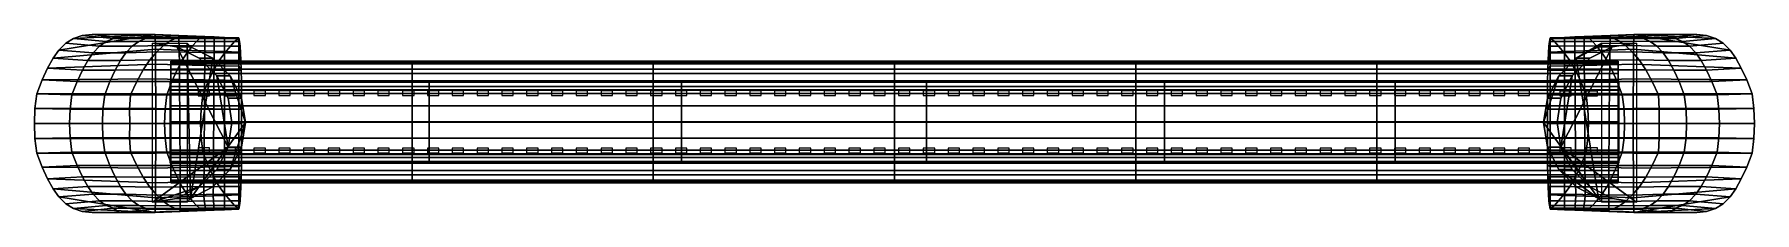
# Model space of a CAD drawing. Header units: millimetres. Extents: x -122 to 154, y -15 to 14.
import ezdxf

# ---------------------------------------------------------------- set-up
doc = ezdxf.new("R2010")
doc.units = ezdxf.units.MM
doc.header["$MEASUREMENT"] = 0
for name, color, linetype in [('COSTURA', 2, 'Continuous'), ('COURO', 4, 'Continuous'), ('METAL', 180, 'Continuous')]:
    doc.layers.add(name, color=color, linetype=linetype)

msp = doc.modelspace()

# ---------------------------------------------------------------- meshes
at = {"layer": 'COSTURA'}
mesh = msp.add_polyface(dxfattribs=at)
corners = [(-95.45, 3.79, 515.42), (-93.62, 3.79, 515.59), (-93.62, 4.53, 515.59), (-95.45, 4.53, 515.42), (128.95, 3.79, 515.42), (128.95, 4.53, 515.42), (127.12, 4.53, 515.59), (127.12, 3.79, 515.59)]
mesh.append_faces([[corners[k] for k in face] for face in [(0, 1, 2, 3), (4, 5, 6, 7)]])
mesh = msp.add_polyface(dxfattribs=at)
corners = [(-91.26, 3.79, 515.82), (-89.44, 3.79, 516.01), (-89.44, 4.53, 516.01), (-91.26, 4.53, 515.82), (124.76, 3.79, 515.82), (124.76, 4.53, 515.82), (122.94, 4.53, 516.01), (122.94, 3.79, 516.01)]
mesh.append_faces([[corners[k] for k in face] for face in [(0, 1, 2, 3), (4, 5, 6, 7)]])
mesh = msp.add_polyface(dxfattribs=at)
corners = [(-84.66, 3.83, 516.07), (-84.66, 4.57, 516.07), (-86.49, 4.57, 515.94), (-86.49, 3.83, 515.94)]
mesh.append_faces([[corners[k] for k in face] for face in [(0, 1, 2, 3)]])
mesh = msp.add_polyface(dxfattribs=at)
corners = [(-80.69, 3.83, 516.33), (-80.69, 4.57, 516.33), (-82.52, 4.57, 516.21), (-82.52, 3.83, 516.21)]
mesh.append_faces([[corners[k] for k in face] for face in [(0, 1, 2, 3)]])
mesh = msp.add_polyface(dxfattribs=at)
corners = [(-76.71, 3.83, 516.6), (-76.71, 4.57, 516.6), (-78.54, 4.57, 516.48), (-78.54, 3.83, 516.48)]
mesh.append_faces([[corners[k] for k in face] for face in [(0, 1, 2, 3)]])
mesh = msp.add_polyface(dxfattribs=at)
corners = [(-72.74, 3.83, 516.89), (-72.74, 4.57, 516.89), (-74.56, 4.57, 516.76), (-74.56, 3.83, 516.76)]
mesh.append_faces([[corners[k] for k in face] for face in [(0, 1, 2, 3)]])
mesh = msp.add_polyface(dxfattribs=at)
corners = [(-68.76, 3.83, 517.16), (-68.76, 4.57, 517.16), (-70.59, 4.57, 517.03), (-70.59, 3.83, 517.03)]
mesh.append_faces([[corners[k] for k in face] for face in [(0, 1, 2, 3)]])
mesh = msp.add_polyface(dxfattribs=at)
corners = [(-64.78, 3.83, 517.43), (-64.78, 4.57, 517.43), (-66.61, 4.57, 517.31), (-66.61, 3.83, 517.31)]
mesh.append_faces([[corners[k] for k in face] for face in [(0, 1, 2, 3)]])
mesh = msp.add_polyface(dxfattribs=at)
corners = [(-60.81, 3.83, 517.71), (-60.81, 4.57, 517.71), (-62.64, 4.57, 517.58), (-62.64, 3.83, 517.58)]
mesh.append_faces([[corners[k] for k in face] for face in [(0, 1, 2, 3)]])
mesh = msp.add_polyface(dxfattribs=at)
corners = [(-56.83, 3.83, 517.94), (-56.83, 4.57, 517.94), (-58.66, 4.57, 517.86), (-58.66, 3.83, 517.86)]
mesh.append_faces([[corners[k] for k in face] for face in [(0, 1, 2, 3)]])
mesh = msp.add_polyface(dxfattribs=at)
corners = [(-52.86, 3.83, 518.11), (-52.86, 4.57, 518.11), (-54.69, 4.57, 518.04), (-54.69, 3.83, 518.04)]
mesh.append_faces([[corners[k] for k in face] for face in [(0, 1, 2, 3)]])
mesh = msp.add_polyface(dxfattribs=at)
corners = [(-48.88, 3.83, 518.28), (-48.88, 4.57, 518.28), (-50.71, 4.57, 518.21), (-50.71, 3.83, 518.21)]
mesh.append_faces([[corners[k] for k in face] for face in [(0, 1, 2, 3)]])
mesh = msp.add_polyface(dxfattribs=at)
corners = [(-44.9, 3.83, 518.46), (-44.9, 4.57, 518.46), (-46.73, 4.57, 518.38), (-46.73, 3.83, 518.38)]
mesh.append_faces([[corners[k] for k in face] for face in [(0, 1, 2, 3)]])
mesh = msp.add_polyface(dxfattribs=at)
corners = [(-40.93, 3.83, 518.62), (-40.93, 4.57, 518.62), (-42.76, 4.57, 518.54), (-42.76, 3.83, 518.54)]
mesh.append_faces([[corners[k] for k in face] for face in [(0, 1, 2, 3)]])
mesh = msp.add_polyface(dxfattribs=at)
corners = [(-36.95, 3.83, 518.78), (-36.95, 4.57, 518.78), (-38.78, 4.57, 518.72), (-38.78, 3.83, 518.72)]
mesh.append_faces([[corners[k] for k in face] for face in [(0, 1, 2, 3)]])
mesh = msp.add_polyface(dxfattribs=at)
corners = [(-32.98, 3.83, 518.96), (-32.98, 4.57, 518.96), (-34.81, 4.57, 518.88), (-34.81, 3.83, 518.88)]
mesh.append_faces([[corners[k] for k in face] for face in [(0, 1, 2, 3)]])
mesh = msp.add_polyface(dxfattribs=at)
corners = [(-29, 3.83, 519.13), (-29, 4.57, 519.13), (-30.83, 4.57, 519.05), (-30.83, 3.83, 519.05)]
mesh.append_faces([[corners[k] for k in face] for face in [(0, 1, 2, 3)]])
mesh = msp.add_polyface(dxfattribs=at)
corners = [(-25.02, 3.83, 519.3), (-25.02, 4.57, 519.3), (-26.86, 4.57, 519.22), (-26.86, 3.83, 519.22)]
mesh.append_faces([[corners[k] for k in face] for face in [(0, 1, 2, 3)]])
mesh = msp.add_polyface(dxfattribs=at)
corners = [(-21.05, 3.83, 519.47), (-21.05, 4.57, 519.47), (-22.88, 4.57, 519.39), (-22.88, 3.83, 519.39)]
mesh.append_faces([[corners[k] for k in face] for face in [(0, 1, 2, 3)]])
mesh = msp.add_polyface(dxfattribs=at)
corners = [(-17.07, 3.83, 519.63), (-17.07, 4.57, 519.63), (-18.9, 4.57, 519.57), (-18.9, 3.83, 519.57)]
mesh.append_faces([[corners[k] for k in face] for face in [(0, 1, 2, 3)]])
mesh = msp.add_polyface(dxfattribs=at)
corners = [(-13.1, 3.83, 519.68), (-13.1, 4.57, 519.68), (-14.93, 4.57, 519.68), (-14.93, 3.83, 519.68)]
mesh.append_faces([[corners[k] for k in face] for face in [(0, 1, 2, 3)]])
mesh = msp.add_polyface(dxfattribs=at)
corners = [(-9.12, 3.83, 519.75), (-9.12, 4.57, 519.75), (-10.95, 4.57, 519.71), (-10.95, 3.83, 519.71)]
mesh.append_faces([[corners[k] for k in face] for face in [(0, 1, 2, 3)]])
mesh = msp.add_polyface(dxfattribs=at)
corners = [(-5.14, 3.83, 519.79), (-5.14, 4.57, 519.79), (-6.98, 4.57, 519.77), (-6.98, 3.83, 519.77)]
mesh.append_faces([[corners[k] for k in face] for face in [(0, 1, 2, 3)]])
mesh = msp.add_polyface(dxfattribs=at)
corners = [(-1.17, 3.83, 519.84), (-1.17, 4.57, 519.84), (-3, 4.57, 519.84), (-3, 3.83, 519.84)]
mesh.append_faces([[corners[k] for k in face] for face in [(0, 1, 2, 3)]])
mesh = msp.add_polyface(dxfattribs=at)
corners = [(2.81, 3.83, 519.91), (2.81, 4.57, 519.91), (0.97, 4.57, 519.91), (0.97, 3.83, 519.91)]
mesh.append_faces([[corners[k] for k in face] for face in [(0, 1, 2, 3)]])
mesh = msp.add_polyface(dxfattribs=at)
corners = [(6.78, 3.83, 519.97), (6.78, 4.57, 519.97), (4.95, 4.57, 519.97), (4.95, 3.83, 519.97)]
mesh.append_faces([[corners[k] for k in face] for face in [(0, 1, 2, 3)]])
mesh = msp.add_polyface(dxfattribs=at)
corners = [(10.76, 3.83, 520.01), (10.76, 4.57, 520.01), (8.93, 4.57, 520.01), (8.93, 3.83, 520.01)]
mesh.append_faces([[corners[k] for k in face] for face in [(0, 1, 2, 3)]])
mesh = msp.add_polyface(dxfattribs=at)
corners = [(14.73, 3.83, 520.07), (14.73, 4.57, 520.07), (12.9, 4.57, 520.07), (12.9, 3.83, 520.07)]
mesh.append_faces([[corners[k] for k in face] for face in [(0, 1, 2, 3)]])
mesh = msp.add_polyface(dxfattribs=at)
corners = [(18.71, 3.83, 520.14), (18.71, 4.57, 520.14), (16.88, 4.57, 520.11), (16.88, 3.83, 520.11)]
mesh.append_faces([[corners[k] for k in face] for face in [(0, 1, 2, 3)]])
mesh = msp.add_polyface(dxfattribs=at)
corners = [(22.69, 3.83, 520.21), (22.69, 4.57, 520.21), (20.85, 4.57, 520.21), (20.85, 3.83, 520.21)]
mesh.append_faces([[corners[k] for k in face] for face in [(0, 1, 2, 3)]])
mesh = msp.add_polyface(dxfattribs=at)
corners = [(26.66, 3.83, 520.09), (26.66, 4.57, 520.09), (24.83, 4.57, 520.13), (24.83, 3.83, 520.13)]
mesh.append_faces([[corners[k] for k in face] for face in [(0, 1, 2, 3)]])
mesh = msp.add_polyface(dxfattribs=at)
corners = [(30.64, 3.83, 520.02), (30.64, 4.57, 520.02), (28.81, 4.57, 520.06), (28.81, 3.83, 520.06)]
mesh.append_faces([[corners[k] for k in face] for face in [(0, 1, 2, 3)]])
mesh = msp.add_polyface(dxfattribs=at)
corners = [(34.61, 3.83, 519.97), (34.61, 4.57, 519.97), (32.78, 4.57, 520), (32.78, 3.83, 520)]
mesh.append_faces([[corners[k] for k in face] for face in [(0, 1, 2, 3)]])
mesh = msp.add_polyface(dxfattribs=at)
corners = [(38.59, 3.83, 519.93), (38.59, 4.57, 519.93), (36.76, 4.57, 519.93), (36.76, 3.83, 519.93)]
mesh.append_faces([[corners[k] for k in face] for face in [(0, 1, 2, 3)]])
mesh = msp.add_polyface(dxfattribs=at)
corners = [(42.57, 3.83, 519.87), (42.57, 4.57, 519.87), (40.73, 4.57, 519.87), (40.73, 3.83, 519.87)]
mesh.append_faces([[corners[k] for k in face] for face in [(0, 1, 2, 3)]])
mesh = msp.add_polyface(dxfattribs=at)
corners = [(46.54, 3.83, 519.81), (46.54, 4.57, 519.81), (44.71, 4.57, 519.81), (44.71, 3.83, 519.81)]
mesh.append_faces([[corners[k] for k in face] for face in [(0, 1, 2, 3)]])
mesh = msp.add_polyface(dxfattribs=at)
corners = [(50.52, 3.83, 519.75), (50.52, 4.57, 519.75), (48.68, 4.57, 519.75), (48.68, 3.83, 519.75)]
mesh.append_faces([[corners[k] for k in face] for face in [(0, 1, 2, 3)]])
mesh = msp.add_polyface(dxfattribs=at)
corners = [(54.49, 3.83, 519.67), (54.49, 4.57, 519.67), (52.66, 4.57, 519.71), (52.66, 3.83, 519.71)]
mesh.append_faces([[corners[k] for k in face] for face in [(0, 1, 2, 3)]])
mesh = msp.add_polyface(dxfattribs=at)
corners = [(58.47, 3.83, 519.59), (58.47, 4.57, 519.59), (56.64, 4.57, 519.63), (56.64, 3.83, 519.63)]
mesh.append_faces([[corners[k] for k in face] for face in [(0, 1, 2, 3)]])
mesh = msp.add_polyface(dxfattribs=at)
corners = [(62.44, 3.83, 519.44), (62.44, 4.57, 519.44), (60.61, 4.57, 519.54), (60.61, 3.83, 519.54)]
mesh.append_faces([[corners[k] for k in face] for face in [(0, 1, 2, 3)]])
mesh = msp.add_polyface(dxfattribs=at)
corners = [(66.42, 3.83, 519.27), (66.42, 4.57, 519.27), (64.59, 4.57, 519.34), (64.59, 3.83, 519.34)]
mesh.append_faces([[corners[k] for k in face] for face in [(0, 1, 2, 3)]])
mesh = msp.add_polyface(dxfattribs=at)
corners = [(70.4, 3.83, 519.08), (70.4, 4.57, 519.08), (68.57, 4.57, 519.17), (68.57, 3.83, 519.17)]
mesh.append_faces([[corners[k] for k in face] for face in [(0, 1, 2, 3)]])
mesh = msp.add_polyface(dxfattribs=at)
corners = [(74.37, 3.83, 518.89), (74.37, 4.57, 518.89), (72.54, 4.57, 519), (72.54, 3.83, 519)]
mesh.append_faces([[corners[k] for k in face] for face in [(0, 1, 2, 3)]])
mesh = msp.add_polyface(dxfattribs=at)
corners = [(78.35, 3.83, 518.71), (78.35, 4.57, 518.71), (76.52, 4.57, 518.79), (76.52, 3.83, 518.79)]
mesh.append_faces([[corners[k] for k in face] for face in [(0, 1, 2, 3)]])
mesh = msp.add_polyface(dxfattribs=at)
corners = [(82.32, 3.83, 518.52), (82.32, 4.57, 518.52), (80.49, 4.57, 518.61), (80.49, 3.83, 518.61)]
mesh.append_faces([[corners[k] for k in face] for face in [(0, 1, 2, 3)]])
mesh = msp.add_polyface(dxfattribs=at)
corners = [(86.3, 3.83, 518.34), (86.3, 4.57, 518.34), (84.47, 4.57, 518.43), (84.47, 3.83, 518.43)]
mesh.append_faces([[corners[k] for k in face] for face in [(0, 1, 2, 3)]])
mesh = msp.add_polyface(dxfattribs=at)
corners = [(90.27, 3.83, 518.15), (90.27, 4.57, 518.15), (88.44, 4.57, 518.25), (88.44, 3.83, 518.25)]
mesh.append_faces([[corners[k] for k in face] for face in [(0, 1, 2, 3)]])
mesh = msp.add_polyface(dxfattribs=at)
corners = [(94.25, 3.83, 517.97), (94.25, 4.57, 517.97), (92.42, 4.57, 518.06), (92.42, 3.83, 518.06)]
mesh.append_faces([[corners[k] for k in face] for face in [(0, 1, 2, 3)]])
mesh = msp.add_polyface(dxfattribs=at)
corners = [(98.22, 3.83, 517.72), (98.22, 4.57, 517.72), (96.4, 4.57, 517.88), (96.4, 3.83, 517.88)]
mesh.append_faces([[corners[k] for k in face] for face in [(0, 1, 2, 3)]])
mesh = msp.add_polyface(dxfattribs=at)
corners = [(102.2, 3.83, 517.4), (102.2, 4.57, 517.4), (100.37, 4.57, 517.56), (100.37, 3.83, 517.56)]
mesh.append_faces([[corners[k] for k in face] for face in [(0, 1, 2, 3)]])
mesh = msp.add_polyface(dxfattribs=at)
corners = [(106.18, 3.83, 517.09), (106.18, 4.57, 517.09), (104.35, 4.57, 517.24), (104.35, 3.83, 517.24)]
mesh.append_faces([[corners[k] for k in face] for face in [(0, 1, 2, 3)]])
mesh = msp.add_polyface(dxfattribs=at)
corners = [(110.13, 3.83, 516.75), (110.13, 4.57, 516.75), (108.31, 4.57, 516.92), (108.31, 3.83, 516.92)]
mesh.append_faces([[corners[k] for k in face] for face in [(0, 1, 2, 3)]])
mesh = msp.add_polyface(dxfattribs=at)
corners = [(114.13, 3.83, 516.46), (114.13, 4.57, 516.46), (112.3, 4.57, 516.6), (112.3, 3.83, 516.6)]
mesh.append_faces([[corners[k] for k in face] for face in [(0, 1, 2, 3)]])
mesh = msp.add_polyface(dxfattribs=at)
corners = [(118.07, 3.83, 516.14), (118.07, 4.57, 516.14), (116.24, 4.57, 516.28), (116.24, 3.83, 516.28)]
mesh.append_faces([[corners[k] for k in face] for face in [(0, 1, 2, 3)]])
mesh = msp.add_polyface(dxfattribs=at)
corners = [(-95.45, -5.26, 515.42), (-93.62, -5.26, 515.59), (-93.62, -4.52, 515.59), (-95.45, -4.52, 515.42), (128.95, -5.26, 515.42), (128.95, -4.52, 515.42), (127.12, -4.52, 515.59), (127.12, -5.26, 515.59)]
mesh.append_faces([[corners[k] for k in face] for face in [(0, 1, 2, 3), (4, 5, 6, 7)]])
mesh = msp.add_polyface(dxfattribs=at)
corners = [(-91.26, -5.26, 515.82), (-89.44, -5.26, 516.01), (-89.44, -4.52, 516.01), (-91.26, -4.52, 515.82), (124.76, -5.26, 515.82), (124.76, -4.52, 515.82), (122.94, -4.52, 516.01), (122.94, -5.26, 516.01)]
mesh.append_faces([[corners[k] for k in face] for face in [(0, 1, 2, 3), (4, 5, 6, 7)]])
mesh = msp.add_polyface(dxfattribs=at)
corners = [(-84.66, -5.32, 516.07), (-84.66, -4.58, 516.07), (-86.49, -4.58, 515.94), (-86.49, -5.32, 515.94)]
mesh.append_faces([[corners[k] for k in face] for face in [(0, 1, 2, 3)]])
mesh = msp.add_polyface(dxfattribs=at)
corners = [(-80.69, -5.32, 516.33), (-80.69, -4.58, 516.33), (-82.52, -4.58, 516.21), (-82.52, -5.32, 516.21)]
mesh.append_faces([[corners[k] for k in face] for face in [(0, 1, 2, 3)]])
mesh = msp.add_polyface(dxfattribs=at)
corners = [(-76.71, -5.32, 516.6), (-76.71, -4.58, 516.6), (-78.54, -4.58, 516.48), (-78.54, -5.32, 516.48)]
mesh.append_faces([[corners[k] for k in face] for face in [(0, 1, 2, 3)]])
mesh = msp.add_polyface(dxfattribs=at)
corners = [(-72.74, -5.32, 516.89), (-72.74, -4.58, 516.89), (-74.56, -4.58, 516.76), (-74.56, -5.32, 516.76)]
mesh.append_faces([[corners[k] for k in face] for face in [(0, 1, 2, 3)]])
mesh = msp.add_polyface(dxfattribs=at)
corners = [(-68.76, -5.32, 517.16), (-68.76, -4.58, 517.16), (-70.59, -4.58, 517.03), (-70.59, -5.32, 517.03)]
mesh.append_faces([[corners[k] for k in face] for face in [(0, 1, 2, 3)]])
mesh = msp.add_polyface(dxfattribs=at)
corners = [(-64.78, -5.32, 517.43), (-64.78, -4.58, 517.43), (-66.61, -4.58, 517.31), (-66.61, -5.32, 517.31)]
mesh.append_faces([[corners[k] for k in face] for face in [(0, 1, 2, 3)]])
mesh = msp.add_polyface(dxfattribs=at)
corners = [(-60.81, -5.32, 517.71), (-60.81, -4.58, 517.71), (-62.64, -4.58, 517.58), (-62.64, -5.32, 517.58)]
mesh.append_faces([[corners[k] for k in face] for face in [(0, 1, 2, 3)]])
mesh = msp.add_polyface(dxfattribs=at)
corners = [(-56.83, -5.32, 517.94), (-56.83, -4.58, 517.94), (-58.66, -4.58, 517.86), (-58.66, -5.32, 517.86)]
mesh.append_faces([[corners[k] for k in face] for face in [(0, 1, 2, 3)]])
mesh = msp.add_polyface(dxfattribs=at)
corners = [(-52.86, -5.32, 518.11), (-52.86, -4.58, 518.11), (-54.69, -4.58, 518.04), (-54.69, -5.32, 518.04)]
mesh.append_faces([[corners[k] for k in face] for face in [(0, 1, 2, 3)]])
mesh = msp.add_polyface(dxfattribs=at)
corners = [(-48.88, -5.32, 518.28), (-48.88, -4.58, 518.28), (-50.71, -4.58, 518.21), (-50.71, -5.32, 518.21)]
mesh.append_faces([[corners[k] for k in face] for face in [(0, 1, 2, 3)]])
mesh = msp.add_polyface(dxfattribs=at)
corners = [(-44.9, -5.32, 518.46), (-44.9, -4.58, 518.46), (-46.73, -4.58, 518.38), (-46.73, -5.32, 518.38)]
mesh.append_faces([[corners[k] for k in face] for face in [(0, 1, 2, 3)]])
mesh = msp.add_polyface(dxfattribs=at)
corners = [(-40.93, -5.32, 518.62), (-40.93, -4.58, 518.62), (-42.76, -4.58, 518.54), (-42.76, -5.32, 518.54)]
mesh.append_faces([[corners[k] for k in face] for face in [(0, 1, 2, 3)]])
mesh = msp.add_polyface(dxfattribs=at)
corners = [(-36.95, -5.32, 518.78), (-36.95, -4.58, 518.78), (-38.78, -4.58, 518.72), (-38.78, -5.32, 518.72)]
mesh.append_faces([[corners[k] for k in face] for face in [(0, 1, 2, 3)]])
mesh = msp.add_polyface(dxfattribs=at)
corners = [(-32.98, -5.32, 518.96), (-32.98, -4.58, 518.96), (-34.81, -4.58, 518.88), (-34.81, -5.32, 518.88)]
mesh.append_faces([[corners[k] for k in face] for face in [(0, 1, 2, 3)]])
mesh = msp.add_polyface(dxfattribs=at)
corners = [(-29, -5.32, 519.13), (-29, -4.58, 519.13), (-30.83, -4.58, 519.05), (-30.83, -5.32, 519.05)]
mesh.append_faces([[corners[k] for k in face] for face in [(0, 1, 2, 3)]])
mesh = msp.add_polyface(dxfattribs=at)
corners = [(-25.02, -5.32, 519.3), (-25.02, -4.58, 519.3), (-26.86, -4.58, 519.22), (-26.86, -5.32, 519.22)]
mesh.append_faces([[corners[k] for k in face] for face in [(0, 1, 2, 3)]])
mesh = msp.add_polyface(dxfattribs=at)
corners = [(-21.05, -5.32, 519.47), (-21.05, -4.58, 519.47), (-22.88, -4.58, 519.39), (-22.88, -5.32, 519.39)]
mesh.append_faces([[corners[k] for k in face] for face in [(0, 1, 2, 3)]])
mesh = msp.add_polyface(dxfattribs=at)
corners = [(-17.07, -5.32, 519.63), (-17.07, -4.58, 519.63), (-18.9, -4.58, 519.57), (-18.9, -5.32, 519.57)]
mesh.append_faces([[corners[k] for k in face] for face in [(0, 1, 2, 3)]])
mesh = msp.add_polyface(dxfattribs=at)
corners = [(-13.1, -5.32, 519.68), (-13.1, -4.58, 519.68), (-14.93, -4.58, 519.68), (-14.93, -5.32, 519.68)]
mesh.append_faces([[corners[k] for k in face] for face in [(0, 1, 2, 3)]])
mesh = msp.add_polyface(dxfattribs=at)
corners = [(-9.12, -5.32, 519.75), (-9.12, -4.58, 519.75), (-10.95, -4.58, 519.71), (-10.95, -5.32, 519.71)]
mesh.append_faces([[corners[k] for k in face] for face in [(0, 1, 2, 3)]])
mesh = msp.add_polyface(dxfattribs=at)
corners = [(-5.14, -5.32, 519.79), (-5.14, -4.58, 519.79), (-6.98, -4.58, 519.77), (-6.98, -5.32, 519.77)]
mesh.append_faces([[corners[k] for k in face] for face in [(0, 1, 2, 3)]])
mesh = msp.add_polyface(dxfattribs=at)
corners = [(-1.17, -5.32, 519.84), (-1.17, -4.58, 519.84), (-3, -4.58, 519.84), (-3, -5.32, 519.84)]
mesh.append_faces([[corners[k] for k in face] for face in [(0, 1, 2, 3)]])
mesh = msp.add_polyface(dxfattribs=at)
corners = [(2.81, -5.32, 519.91), (2.81, -4.58, 519.91), (0.97, -4.58, 519.91), (0.97, -5.32, 519.91)]
mesh.append_faces([[corners[k] for k in face] for face in [(0, 1, 2, 3)]])
mesh = msp.add_polyface(dxfattribs=at)
corners = [(6.78, -5.32, 519.97), (6.78, -4.58, 519.97), (4.95, -4.58, 519.97), (4.95, -5.32, 519.97)]
mesh.append_faces([[corners[k] for k in face] for face in [(0, 1, 2, 3)]])
mesh = msp.add_polyface(dxfattribs=at)
corners = [(10.76, -5.32, 520.01), (10.76, -4.58, 520.01), (8.93, -4.58, 520.01), (8.93, -5.32, 520.01)]
mesh.append_faces([[corners[k] for k in face] for face in [(0, 1, 2, 3)]])
mesh = msp.add_polyface(dxfattribs=at)
corners = [(14.73, -5.32, 520.07), (14.73, -4.58, 520.07), (12.9, -4.58, 520.07), (12.9, -5.32, 520.07)]
mesh.append_faces([[corners[k] for k in face] for face in [(0, 1, 2, 3)]])
mesh = msp.add_polyface(dxfattribs=at)
corners = [(18.71, -5.32, 520.14), (18.71, -4.58, 520.14), (16.88, -4.58, 520.11), (16.88, -5.32, 520.11)]
mesh.append_faces([[corners[k] for k in face] for face in [(0, 1, 2, 3)]])
mesh = msp.add_polyface(dxfattribs=at)
corners = [(22.69, -5.32, 520.21), (22.69, -4.58, 520.21), (20.85, -4.58, 520.21), (20.85, -5.32, 520.21)]
mesh.append_faces([[corners[k] for k in face] for face in [(0, 1, 2, 3)]])
mesh = msp.add_polyface(dxfattribs=at)
corners = [(26.66, -5.32, 520.09), (26.66, -4.58, 520.09), (24.83, -4.58, 520.13), (24.83, -5.32, 520.13)]
mesh.append_faces([[corners[k] for k in face] for face in [(0, 1, 2, 3)]])
mesh = msp.add_polyface(dxfattribs=at)
corners = [(30.64, -5.32, 520.02), (30.64, -4.58, 520.02), (28.81, -4.58, 520.06), (28.81, -5.32, 520.06)]
mesh.append_faces([[corners[k] for k in face] for face in [(0, 1, 2, 3)]])
mesh = msp.add_polyface(dxfattribs=at)
corners = [(34.61, -5.32, 519.97), (34.61, -4.58, 519.97), (32.78, -4.58, 520), (32.78, -5.32, 520)]
mesh.append_faces([[corners[k] for k in face] for face in [(0, 1, 2, 3)]])
mesh = msp.add_polyface(dxfattribs=at)
corners = [(38.59, -5.32, 519.93), (38.59, -4.58, 519.93), (36.76, -4.58, 519.93), (36.76, -5.32, 519.93)]
mesh.append_faces([[corners[k] for k in face] for face in [(0, 1, 2, 3)]])
mesh = msp.add_polyface(dxfattribs=at)
corners = [(42.57, -5.32, 519.87), (42.57, -4.58, 519.87), (40.73, -4.58, 519.87), (40.73, -5.32, 519.87)]
mesh.append_faces([[corners[k] for k in face] for face in [(0, 1, 2, 3)]])
mesh = msp.add_polyface(dxfattribs=at)
corners = [(46.54, -5.32, 519.81), (46.54, -4.58, 519.81), (44.71, -4.58, 519.81), (44.71, -5.32, 519.81)]
mesh.append_faces([[corners[k] for k in face] for face in [(0, 1, 2, 3)]])
mesh = msp.add_polyface(dxfattribs=at)
corners = [(50.52, -5.32, 519.75), (50.52, -4.58, 519.75), (48.68, -4.58, 519.75), (48.68, -5.32, 519.75)]
mesh.append_faces([[corners[k] for k in face] for face in [(0, 1, 2, 3)]])
mesh = msp.add_polyface(dxfattribs=at)
corners = [(54.49, -5.32, 519.67), (54.49, -4.58, 519.67), (52.66, -4.58, 519.71), (52.66, -5.32, 519.71)]
mesh.append_faces([[corners[k] for k in face] for face in [(0, 1, 2, 3)]])
mesh = msp.add_polyface(dxfattribs=at)
corners = [(58.47, -5.32, 519.59), (58.47, -4.58, 519.59), (56.64, -4.58, 519.63), (56.64, -5.32, 519.63)]
mesh.append_faces([[corners[k] for k in face] for face in [(0, 1, 2, 3)]])
mesh = msp.add_polyface(dxfattribs=at)
corners = [(62.44, -5.32, 519.44), (62.44, -4.58, 519.44), (60.61, -4.58, 519.54), (60.61, -5.32, 519.54)]
mesh.append_faces([[corners[k] for k in face] for face in [(0, 1, 2, 3)]])
mesh = msp.add_polyface(dxfattribs=at)
corners = [(66.42, -5.32, 519.27), (66.42, -4.58, 519.27), (64.59, -4.58, 519.34), (64.59, -5.32, 519.34)]
mesh.append_faces([[corners[k] for k in face] for face in [(0, 1, 2, 3)]])
mesh = msp.add_polyface(dxfattribs=at)
corners = [(70.4, -5.32, 519.08), (70.4, -4.58, 519.08), (68.57, -4.58, 519.17), (68.57, -5.32, 519.17)]
mesh.append_faces([[corners[k] for k in face] for face in [(0, 1, 2, 3)]])
mesh = msp.add_polyface(dxfattribs=at)
corners = [(74.37, -5.32, 518.89), (74.37, -4.58, 518.89), (72.54, -4.58, 519), (72.54, -5.32, 519)]
mesh.append_faces([[corners[k] for k in face] for face in [(0, 1, 2, 3)]])
mesh = msp.add_polyface(dxfattribs=at)
corners = [(78.35, -5.32, 518.71), (78.35, -4.58, 518.71), (76.52, -4.58, 518.79), (76.52, -5.32, 518.79)]
mesh.append_faces([[corners[k] for k in face] for face in [(0, 1, 2, 3)]])
mesh = msp.add_polyface(dxfattribs=at)
corners = [(82.32, -5.32, 518.52), (82.32, -4.58, 518.52), (80.49, -4.58, 518.61), (80.49, -5.32, 518.61)]
mesh.append_faces([[corners[k] for k in face] for face in [(0, 1, 2, 3)]])
mesh = msp.add_polyface(dxfattribs=at)
corners = [(86.3, -5.32, 518.34), (86.3, -4.58, 518.34), (84.47, -4.58, 518.43), (84.47, -5.32, 518.43)]
mesh.append_faces([[corners[k] for k in face] for face in [(0, 1, 2, 3)]])
mesh = msp.add_polyface(dxfattribs=at)
corners = [(90.27, -5.32, 518.15), (90.27, -4.58, 518.15), (88.44, -4.58, 518.25), (88.44, -5.32, 518.25)]
mesh.append_faces([[corners[k] for k in face] for face in [(0, 1, 2, 3)]])
mesh = msp.add_polyface(dxfattribs=at)
corners = [(94.25, -5.32, 517.97), (94.25, -4.58, 517.97), (92.42, -4.58, 518.06), (92.42, -5.32, 518.06)]
mesh.append_faces([[corners[k] for k in face] for face in [(0, 1, 2, 3)]])
mesh = msp.add_polyface(dxfattribs=at)
corners = [(98.22, -5.32, 517.72), (98.22, -4.58, 517.72), (96.4, -4.58, 517.88), (96.4, -5.32, 517.88)]
mesh.append_faces([[corners[k] for k in face] for face in [(0, 1, 2, 3)]])
mesh = msp.add_polyface(dxfattribs=at)
corners = [(102.2, -5.32, 517.4), (102.2, -4.58, 517.4), (100.37, -4.58, 517.56), (100.37, -5.32, 517.56)]
mesh.append_faces([[corners[k] for k in face] for face in [(0, 1, 2, 3)]])
mesh = msp.add_polyface(dxfattribs=at)
corners = [(106.18, -5.32, 517.09), (106.18, -4.58, 517.09), (104.35, -4.58, 517.24), (104.35, -5.32, 517.24)]
mesh.append_faces([[corners[k] for k in face] for face in [(0, 1, 2, 3)]])
mesh = msp.add_polyface(dxfattribs=at)
corners = [(110.13, -5.32, 516.75), (110.13, -4.58, 516.75), (108.31, -4.58, 516.92), (108.31, -5.32, 516.92)]
mesh.append_faces([[corners[k] for k in face] for face in [(0, 1, 2, 3)]])
mesh = msp.add_polyface(dxfattribs=at)
corners = [(114.13, -5.32, 516.46), (114.13, -4.58, 516.46), (112.3, -4.58, 516.6), (112.3, -5.32, 516.6)]
mesh.append_faces([[corners[k] for k in face] for face in [(0, 1, 2, 3)]])
mesh = msp.add_polyface(dxfattribs=at)
corners = [(118.07, -5.32, 516.14), (118.07, -4.58, 516.14), (116.24, -4.58, 516.28), (116.24, -5.32, 516.28)]
mesh.append_faces([[corners[k] for k in face] for face in [(0, 1, 2, 3)]])
at = {"layer": 'COURO'}
mesh = msp.add_polyface(dxfattribs=at)
corners = [(132.27, 9.35, 511.92), (132.27, 9.35, 511.64), (132.27, 9.16, 511.29), (132.27, 9.16, 511.01), (132.27, 8.9, 512.73), (132.27, 8.9, 512.45), (132.27, 8.07, 510.5), (132.27, 8.07, 510.22), (132.27, 7.39, 513.57), (132.27, 7.39, 513.29), (132.27, 4.78, 509.57), (132.27, 4.78, 509.3), (132.27, 4.71, 514.24), (132.27, 4.71, 513.96), (132.27, 2.17, 509.21), (132.27, 2.17, 508.93), (132.27, -0.41, 509.13), (132.27, -0.41, 508.85), (132.27, -2.98, 509.21), (132.27, -2.98, 508.93), (132.27, -5.52, 514.24), (132.27, -5.52, 513.96), (132.27, -5.59, 509.57), (132.27, -5.59, 509.3), (132.27, -8.2, 513.57), (132.27, -8.2, 513.29), (132.27, -8.88, 510.5), (132.27, -8.88, 510.22), (132.27, -9.71, 512.73), (132.27, -9.71, 512.45), (132.27, -9.97, 511.29), (132.27, -9.97, 511.01), (132.27, -10.16, 511.92), (132.27, -10.16, 511.64), (93.59, 9.35, 514.74), (93.59, 9.16, 514.1), (93.59, 8.9, 515.55), (93.59, 8.07, 513.32), (93.59, 7.39, 516.39), (93.59, 4.78, 512.39), (93.59, 4.71, 517.06), (93.59, 4.71, 517.06), (93.59, 2.17, 512.03), (93.59, -0.41, 511.95), (93.59, -2.98, 512.03), (93.59, -5.52, 517.06), (93.59, -5.52, 517.06), (93.59, -5.59, 512.39), (93.59, -8.2, 516.39), (93.59, -8.88, 513.32), (93.59, -9.71, 515.55), (93.59, -9.97, 514.1), (93.59, -10.16, 514.74), (54.91, 9.35, 516.6), (54.91, 9.16, 515.96), (54.91, 8.9, 517.41), (54.91, 8.07, 515.17), (54.91, 7.39, 518.25), (54.91, 4.78, 514.25), (54.91, 4.71, 518.92), (54.91, 4.71, 518.92), (54.91, 2.17, 513.89), (54.91, -0.41, 513.81), (54.91, -2.98, 513.89), (54.91, -5.52, 518.92), (54.91, -5.52, 518.92), (54.91, -5.59, 514.25), (54.91, -8.2, 518.25), (54.91, -8.88, 515.17), (54.91, -9.71, 517.41), (54.91, -9.97, 515.96), (54.91, -10.16, 516.6), (16.23, 9.35, 517.22), (16.23, 9.16, 516.58), (16.23, 8.9, 518.03), (16.23, 8.07, 515.79), (16.23, 7.39, 518.87), (16.23, 4.78, 514.87), (16.23, 4.71, 519.54), (16.23, 4.71, 519.54), (16.23, 2.17, 514.51), (16.23, -0.41, 514.43), (16.23, -2.98, 514.51), (16.23, -5.52, 519.54), (16.23, -5.52, 519.54), (16.23, -5.59, 514.87), (16.23, -8.2, 518.87), (16.23, -8.88, 515.79), (16.23, -9.71, 518.03), (16.23, -9.97, 516.58), (16.23, -10.16, 517.22), (-22.45, 9.35, 516.6), (-22.45, 9.16, 515.96), (-22.45, 8.9, 517.41), (-22.45, 8.07, 515.17), (-22.45, 7.39, 518.25), (-22.45, 4.78, 514.25), (-22.45, 4.71, 518.92), (-22.45, 4.71, 518.92), (-22.45, 2.17, 513.89), (-22.45, -0.41, 513.81), (-22.45, -2.98, 513.89), (-22.45, -5.52, 518.92), (-22.45, -5.52, 518.92), (-22.45, -5.59, 514.25), (-22.45, -8.2, 518.25), (-22.45, -8.88, 515.17), (-22.45, -9.71, 517.41), (-22.45, -9.97, 515.96), (-22.45, -10.16, 516.6), (-61.12, 9.35, 514.74), (-61.12, 9.16, 514.1), (-61.12, 8.9, 515.55), (-61.12, 8.07, 513.32), (-61.12, 7.39, 516.39), (-61.12, 4.78, 512.39), (-61.12, 4.71, 517.06), (-61.12, 4.71, 517.06), (-61.12, 2.17, 512.03), (-61.12, -0.41, 511.95), (-61.12, -2.98, 512.03), (-61.12, -5.52, 517.06), (-61.12, -5.52, 517.06), (-61.12, -5.59, 512.39), (-61.12, -8.2, 516.39), (-61.12, -8.88, 513.32), (-61.12, -9.71, 515.55), (-61.12, -9.97, 514.1), (-61.12, -10.16, 514.74), (-99.8, 9.35, 511.64), (-99.8, 9.16, 511.01), (-99.8, 8.9, 512.45), (-99.8, 8.07, 510.22), (-99.8, 7.39, 513.29), (-99.8, 4.78, 509.3), (-99.8, 4.71, 513.96), (-99.8, 4.71, 513.96), (-99.8, 2.17, 508.93), (-99.8, -0.41, 508.85), (-99.8, -2.98, 508.93), (-99.8, -5.52, 513.96), (-99.8, -5.52, 513.96), (-99.8, -5.59, 509.3), (-99.8, -8.2, 513.29), (-99.8, -8.88, 510.22), (-99.8, -9.71, 512.45), (-99.8, -9.97, 511.01), (-99.8, -10.16, 511.64), (-99.8, 9.35, 511.92), (-99.8, 9.16, 511.29), (-99.8, 8.9, 512.73), (-99.8, 8.07, 510.5), (-99.8, 7.39, 513.57), (-99.8, 4.78, 509.57), (-99.8, 4.71, 514.24), (-99.8, 4.71, 514.24), (-99.8, 2.17, 509.21), (-99.8, -0.41, 509.13), (-99.8, -2.98, 509.21), (-99.8, -5.52, 514.24), (-99.8, -5.52, 514.24), (-99.8, -5.59, 509.57), (-99.8, -8.2, 513.57), (-99.8, -8.88, 510.5), (-99.8, -9.71, 512.73), (-99.8, -9.97, 511.29), (-99.8, -10.16, 511.92)]
mesh.append_faces([[corners[k] for k in face] for face in [(135, 154, 152, 133), (133, 152, 150, 131), (130, 149, 151, 132), (134, 153, 156, 137), (21, 20, 24, 25), (25, 24, 28, 29), (29, 28, 32, 33), (33, 32, 30, 31), (31, 30, 26, 27), (27, 26, 22, 23), (23, 22, 18, 19), (19, 18, 16, 17), (13, 12, 20, 21), (131, 150, 148, 129), (129, 148, 149, 130), (132, 151, 153, 134), (17, 16, 14, 15), (13, 9, 8, 12), (9, 5, 4, 8), (3, 7, 6, 2), (11, 15, 14, 10), (140, 143, 162, 159), (143, 145, 164, 162), (145, 147, 166, 164), (147, 146, 165, 166), (146, 144, 163, 165), (144, 142, 161, 163), (142, 139, 158, 161), (139, 138, 157, 158), (136, 141, 160, 155), (5, 1, 0, 4), (1, 3, 2, 0), (7, 11, 10, 6), (138, 137, 156, 157), (114, 152, 154, 116), (112, 150, 152, 114), (113, 151, 149, 111), (118, 156, 153, 115), (48, 24, 20, 45), (50, 28, 24, 48), (52, 32, 28, 50), (51, 30, 32, 52), (49, 26, 30, 51), (47, 22, 26, 49), (44, 18, 22, 47), (43, 16, 18, 44), (46, 20, 12, 41), (110, 148, 150, 112), (111, 149, 148, 110), (115, 153, 151, 113), (42, 14, 16, 43), (95, 114, 116, 97), (76, 95, 97, 78), (57, 76, 78, 59), (38, 57, 59, 40), (8, 38, 40, 12), (93, 112, 114, 95), (74, 93, 95, 76), (55, 74, 76, 57), (36, 55, 57, 38), (4, 36, 38, 8), (94, 113, 111, 92), (75, 94, 92, 73), (56, 75, 73, 54), (37, 56, 54, 35), (6, 37, 35, 2), (99, 118, 115, 96), (80, 99, 96, 77), (61, 80, 77, 58), (42, 61, 58, 39), (14, 42, 39, 10), (67, 48, 45, 64), (86, 67, 64, 83), (105, 86, 83, 102), (124, 105, 102, 121), (162, 124, 121, 159), (69, 50, 48, 67), (88, 69, 67, 86), (107, 88, 86, 105), (126, 107, 105, 124), (164, 126, 124, 162), (71, 52, 50, 69), (90, 71, 69, 88), (109, 90, 88, 107), (128, 109, 107, 126), (166, 128, 126, 164), (70, 51, 52, 71), (89, 70, 71, 90), (108, 89, 90, 109), (127, 108, 109, 128), (165, 127, 128, 166), (68, 49, 51, 70), (87, 68, 70, 89), (106, 87, 89, 108), (125, 106, 108, 127), (163, 125, 127, 165), (66, 47, 49, 68), (85, 66, 68, 87), (104, 85, 87, 106), (123, 104, 106, 125), (161, 123, 125, 163), (63, 44, 47, 66), (82, 63, 66, 85), (101, 82, 85, 104), (120, 101, 104, 123), (158, 120, 123, 161), (62, 43, 44, 63), (81, 62, 63, 82), (100, 81, 82, 101), (119, 100, 101, 120), (157, 119, 120, 158), (65, 46, 41, 60), (84, 65, 60, 79), (103, 84, 79, 98), (122, 103, 98, 117), (160, 122, 117, 155), (91, 110, 112, 93), (72, 91, 93, 74), (53, 72, 74, 55), (34, 53, 55, 36), (0, 34, 36, 4), (92, 111, 110, 91), (73, 92, 91, 72), (54, 73, 72, 53), (35, 54, 53, 34), (2, 35, 34, 0), (96, 115, 113, 94), (77, 96, 94, 75), (58, 77, 75, 56), (39, 58, 56, 37), (10, 39, 37, 6), (61, 42, 43, 62), (80, 61, 62, 81), (99, 80, 81, 100), (118, 99, 100, 119), (156, 118, 119, 157)]])
mesh = msp.add_polyface(dxfattribs=at)
corners = [(132.4, 6.21, 513.28), (132.4, 6.21, 513.28), (132.4, 6.21, 513.28), (132.4, 5.98, 514.22), (132.4, 5.98, 514.22), (132.4, 5.98, 514.22), (132.4, 5.3, 514.78), (132.4, 5.3, 514.78), (132.4, 5.3, 514.78), (132.4, 4.15, 514.97), (132.4, 4.15, 514.97), (132.4, 4.15, 514.97), (132.4, -0.38, 514.97), (132.4, -0.38, 514.97), (132.4, -4.92, 514.97), (132.4, -4.92, 514.97), (132.4, -4.92, 514.97), (132.4, -6.07, 514.78), (132.4, -6.07, 514.78), (132.4, -6.07, 514.78), (132.4, -6.75, 514.22), (132.4, -6.75, 514.22), (132.4, -6.75, 514.22), (132.4, -6.98, 513.28), (132.4, -6.98, 513.28), (132.4, -6.98, 513.28), (132.4, -0.38, 513.28), (132.4, -0.38, 513.28), (96.53, 5.98, 517.1), (96.53, 5.98, 517.1), (96.53, 5.98, 517.1), (96.53, 5.98, 517.1), (96.53, 5.3, 517.66), (96.53, 5.3, 517.66), (96.53, 5.3, 517.66), (96.53, 5.3, 517.66), (96.53, 4.15, 517.85), (96.53, 4.15, 517.85), (96.53, 4.15, 517.85), (96.53, -0.38, 517.85), (96.53, -4.92, 517.85), (96.53, -4.92, 517.85), (96.53, -4.92, 517.85), (96.53, -6.07, 517.66), (96.53, -6.07, 517.66), (96.53, -6.07, 517.66), (96.53, -6.07, 517.66), (96.53, -6.75, 517.1), (96.53, -6.75, 517.1), (96.53, -6.75, 517.1), (96.53, -6.75, 517.1), (96.53, 6.21, 516.16), (96.53, 6.21, 516.16), (96.53, 6.21, 516.16), (96.53, -6.98, 516.16), (96.53, -6.98, 516.16), (96.53, -6.98, 516.16), (96.53, -0.38, 516.16), (59.51, 6.21, 517.89), (59.51, 6.21, 517.89), (59.51, 6.21, 517.89), (59.51, 5.98, 518.82), (59.51, 5.98, 518.82), (59.51, 5.98, 518.82), (59.51, 5.98, 518.82), (59.51, 5.3, 519.39), (59.51, 5.3, 519.39), (59.51, 5.3, 519.39), (59.51, 5.3, 519.39), (59.51, 4.15, 519.57), (59.51, 4.15, 519.57), (59.51, 4.15, 519.57), (59.51, -0.38, 519.57), (59.51, -4.92, 519.57), (59.51, -4.92, 519.57), (59.51, -4.92, 519.57), (59.51, -6.07, 519.39), (59.51, -6.07, 519.39), (59.51, -6.07, 519.39), (59.51, -6.07, 519.39), (59.51, -6.75, 518.82), (59.51, -6.75, 518.82), (59.51, -6.75, 518.82), (59.51, -6.75, 518.82), (59.51, -6.98, 517.89), (59.51, -6.98, 517.89), (59.51, -6.98, 517.89), (59.51, -0.38, 517.89), (21.36, 6.21, 518.46), (21.36, 6.21, 518.46), (21.36, 6.21, 518.46), (21.36, 5.98, 519.4), (21.36, 5.98, 519.4), (21.36, 5.98, 519.4), (21.36, 5.98, 519.4), (21.36, 5.3, 519.96), (21.36, 5.3, 519.96), (21.36, 5.3, 519.96), (21.36, 5.3, 519.96), (21.36, 4.15, 520.15), (21.36, 4.15, 520.15), (21.36, 4.15, 520.15), (21.36, -0.38, 520.15), (21.36, -4.92, 520.15), (21.36, -4.92, 520.15), (21.36, -4.92, 520.15), (21.36, -6.07, 519.96), (21.36, -6.07, 519.96), (21.36, -6.07, 519.96), (21.36, -6.07, 519.96), (21.36, -6.75, 519.4), (21.36, -6.75, 519.4), (21.36, -6.75, 519.4), (21.36, -6.75, 519.4), (21.36, -6.98, 518.46), (21.36, -6.98, 518.46), (21.36, -6.98, 518.46), (21.36, -0.38, 518.46), (-17.94, 6.21, 517.89), (-17.94, 6.21, 517.89), (-17.94, 6.21, 517.89), (-17.94, -6.98, 517.89), (-17.94, -6.98, 517.89), (-17.94, -6.98, 517.89), (-17.94, 5.98, 518.82), (-17.94, 5.98, 518.82), (-17.94, 5.98, 518.82), (-17.94, 5.98, 518.82), (-17.94, 5.3, 519.39), (-17.94, 5.3, 519.39), (-17.94, 5.3, 519.39), (-17.94, 5.3, 519.39), (-17.94, 4.15, 519.57), (-17.94, 4.15, 519.57), (-17.94, 4.15, 519.57), (-17.94, -0.38, 519.57), (-17.94, -0.38, 517.89), (-17.94, -4.92, 519.57), (-17.94, -4.92, 519.57), (-17.94, -4.92, 519.57), (-17.94, -6.07, 519.39), (-17.94, -6.07, 519.39), (-17.94, -6.07, 519.39), (-17.94, -6.07, 519.39), (-17.94, -6.75, 518.82), (-17.94, -6.75, 518.82), (-17.94, -6.75, 518.82), (-17.94, -6.75, 518.82), (-58.37, 6.21, 516.16), (-58.37, 6.21, 516.16), (-58.37, 6.21, 516.16), (-58.37, -0.38, 516.16), (-58.37, -6.98, 516.16), (-58.37, -6.98, 516.16), (-58.37, -6.98, 516.16), (-58.37, 5.98, 517.1), (-58.37, 5.98, 517.1), (-58.37, 5.98, 517.1), (-58.37, 5.98, 517.1), (-58.37, 5.3, 517.66), (-58.37, 5.3, 517.66), (-58.37, 5.3, 517.66), (-58.37, 5.3, 517.66), (-58.37, 4.15, 517.85), (-58.37, 4.15, 517.85), (-58.37, 4.15, 517.85), (-58.37, -0.38, 517.85), (-58.37, -4.92, 517.85), (-58.37, -4.92, 517.85), (-58.37, -4.92, 517.85), (-58.37, -6.07, 517.66), (-58.37, -6.07, 517.66), (-58.37, -6.07, 517.66), (-58.37, -6.07, 517.66), (-58.37, -6.75, 517.1), (-58.37, -6.75, 517.1), (-58.37, -6.75, 517.1), (-58.37, -6.75, 517.1), (-99.94, 6.21, 513.28), (-99.94, 6.21, 513.28), (-99.94, 6.21, 513.28), (-99.94, 5.98, 514.22), (-99.94, 5.98, 514.22), (-99.94, 5.98, 514.22), (-99.94, 5.3, 514.78), (-99.94, 5.3, 514.78), (-99.94, 5.3, 514.78), (-99.94, 4.15, 514.97), (-99.94, 4.15, 514.97), (-99.94, 4.15, 514.97), (-99.94, -0.38, 514.97), (-99.94, -0.38, 514.97), (-99.94, -0.38, 513.28), (-99.94, -0.38, 513.28), (-99.94, -4.92, 514.97), (-99.94, -4.92, 514.97), (-99.94, -4.92, 514.97), (-99.94, -6.07, 514.78), (-99.94, -6.07, 514.78), (-99.94, -6.07, 514.78), (-99.94, -6.75, 514.22), (-99.94, -6.75, 514.22), (-99.94, -6.75, 514.22), (-99.94, -6.98, 513.28), (-99.94, -6.98, 513.28), (-99.94, -6.98, 513.28)]
mesh.append_faces([[corners[k] for k in face] for face in [(205, 202, 199, 196), (205, 196, 191, 193), (14, 17, 20, 23), (14, 23, 26, 12), (186, 183, 180, 189), (191, 189, 180, 193), (3, 6, 9, 0), (26, 0, 9, 12), (57, 27, 25, 56), (54, 24, 22, 49), (43, 18, 16, 40), (47, 21, 19, 44), (41, 15, 13, 39), (39, 13, 10, 37), (30, 5, 1, 51), (36, 11, 7, 32), (33, 8, 4, 28), (53, 2, 27, 57), (87, 57, 56, 86), (117, 87, 86, 115), (136, 117, 115, 121), (151, 136, 121, 152), (192, 151, 152, 203), (84, 55, 50, 82), (114, 85, 83, 111), (122, 116, 112, 144), (153, 123, 145, 174), (204, 154, 175, 200), (76, 45, 42, 73), (106, 78, 75, 103), (141, 109, 105, 137), (171, 143, 139, 167), (198, 173, 169, 194), (80, 48, 46, 77), (110, 81, 79, 107), (146, 113, 108, 140), (176, 147, 142, 170), (201, 177, 172, 197), (74, 41, 39, 72), (104, 74, 72, 102), (138, 104, 102, 135), (168, 138, 135, 166), (195, 168, 166, 190), (72, 39, 37, 70), (102, 72, 70, 100), (135, 102, 100, 133), (166, 135, 133, 164), (190, 166, 164, 188), (63, 31, 52, 58), (92, 64, 59, 88), (124, 93, 90, 119), (155, 125, 120, 149), (181, 156, 150, 179), (69, 38, 34, 65), (99, 71, 67, 95), (132, 101, 98, 129), (163, 134, 131, 160), (187, 165, 162, 185), (66, 35, 29, 61), (96, 68, 62, 91), (128, 97, 94, 126), (159, 130, 127, 157), (184, 161, 158, 182), (60, 53, 57, 87), (89, 60, 87, 117), (118, 89, 117, 136), (148, 118, 136, 151), (178, 148, 151, 192)]])
at = {"layer": 'METAL'}
mesh = msp.add_polyface(dxfattribs=at)
corners = [(-110.7, -2.93, 506.74), (-110.79, -0.64, 506.74), (-116.04, -0.64, 500.28), (-115.95, -2.93, 500.28), (-102.31, 13.64, 493.53), (-117.78, 11.11, 493.53), (-116.67, 12.22, 493.53), (-115.41, 13.01, 493.53), (-114.01, 13.48, 493.53), (-112.45, 13.64, 493.53), (-99.12, 12.97, 509.52), (-95.2, 12.97, 510.89), (-94.86, 13.11, 509.44), (-98.29, 13.11, 508.28), (-103.86, 12.96, 505.52), (-102.73, 13.11, 504.57), (-109, 12.96, 499.21), (-107.78, 13.11, 498.39), (-114.01, 13.48, 493.53), (-112.45, 13.64, 493.53), (-100.03, 12.55, 510.46), (-95.69, 12.53, 512.09), (-101.01, 11.85, 511.1), (-96.34, 11.8, 513.05), (-102.05, 10.87, 511.44), (-97.13, 10.78, 513.76), (-104.96, 12.5, 506.2), (-106.01, 11.74, 506.6), (-107.02, 10.68, 506.74), (-110.16, 12.5, 499.81), (-111.25, 11.74, 500.16), (-112.27, 10.68, 500.28), (-115.41, 13.01, 493.53), (-116.67, 12.22, 493.53), (-117.78, 11.11, 493.53), (-102.29, 11.26, 493.53), (-118.68, 9.84, 493.53), (-102.23, 1.74, 493.53), (-121.6, 1.74, 493.53), (-121.31, 4.12, 493.53), (-102.24, 4.12, 493.53), (-99.65, 6.09, 514.84), (-105.28, 6.1, 511.78), (-106.28, 3.95, 511.78), (-100.47, 3.95, 514.91), (-109.59, 6.08, 506.74), (-110.42, 3.95, 506.74), (-114.84, 6.08, 500.28), (-115.67, 3.95, 500.28), (-120.44, 6.34, 493.53), (-121.31, 4.12, 493.53), (-102.27, 8.88, 493.53), (-119.57, 8.25, 493.53), (-102.25, 6.5, 493.53), (-120.44, 6.34, 493.53), (-102.23, -0.64, 493.53), (-121.69, -0.64, 493.53), (-94.67, 3.95, 516.43), (-93.83, 6.09, 516.3), (-94.95, 1.65, 516.43), (-100.75, 1.65, 514.91), (-100.85, -0.64, 514.91), (-95.04, -0.64, 516.43), (-106.42, 1.65, 511.8), (-106.41, -0.64, 511.82), (-98.82, 7.95, 514.62), (-104.24, 7.97, 511.72), (-97.98, 9.51, 514.27), (-103.16, 9.56, 511.61), (-110.7, 1.65, 506.74), (-108.74, 7.92, 506.74), (-107.89, 9.45, 506.74), (-115.95, 1.65, 500.28), (-114, 7.92, 500.28), (-113.14, 9.45, 500.28), (-121.6, 1.74, 493.53), (-121.69, -0.64, 493.53), (-119.57, 8.25, 493.53), (-118.68, 9.84, 493.53), (-102.23, -0.64, 493.53), (-102.23, 1.74, 493.53), (-98.39, 1.72, 498.73), (-98.37, -0.64, 498.75), (-102.24, 4.12, 493.53), (-98.4, 4.07, 498.71), (-102.25, 6.5, 493.53), (-98.43, 6.42, 498.69), (-102.27, 8.88, 493.53), (-98.45, 8.78, 498.67), (-102.29, 11.26, 493.53), (-98.48, 11.13, 498.65), (-102.31, 13.64, 493.53), (-98.51, 13.47, 498.62), (-102.31, 13.64, 493.53), (-98.51, 13.47, 498.62), (-92.87, 13.23, 506.19), (-94.37, 13.29, 504.18), (-97.22, 12.26, 510.86), (-96.66, 11.63, 510.86), (-98.83, 11.63, 493.39), (-102.77, 12.26, 493.39), (-102.77, -13.26, 493.39), (-102.77, 12.26, 493.39), (-98.83, 11.63, 493.39), (-90.64, -4.44, 493.39)]
mesh.append_faces([[corners[k] for k in face] for face in [(0, 1, 2, 3), (4, 5, 6, 7), (4, 7, 8, 9), (10, 11, 12, 13), (14, 10, 13, 15), (16, 14, 15, 17), (18, 16, 17, 19), (20, 21, 11, 10), (22, 23, 21, 20), (24, 25, 23, 22), (26, 20, 10, 14), (27, 22, 20, 26), (28, 24, 22, 27), (29, 26, 14, 16), (30, 27, 26, 29), (31, 28, 27, 30), (32, 29, 16, 18), (33, 30, 29, 32), (34, 31, 30, 33), (35, 36, 5, 4), (37, 38, 39, 40), (41, 42, 43, 44), (42, 45, 46, 43), (45, 47, 48, 46), (47, 49, 50, 48), (51, 52, 36, 35), (53, 54, 52, 51), (40, 39, 54, 53), (55, 56, 38, 37), (44, 57, 58, 41), (59, 60, 61, 62), (57, 44, 60, 59), (60, 63, 64, 61), (44, 43, 63, 60), (65, 66, 42, 41), (67, 68, 66, 65), (25, 24, 68, 67), (63, 69, 1, 64), (43, 46, 69, 63), (66, 70, 45, 42), (68, 71, 70, 66), (24, 28, 71, 68), (69, 72, 2, 1), (46, 48, 72, 69), (70, 73, 47, 45), (71, 74, 73, 70), (28, 31, 74, 71), (72, 75, 76, 2), (48, 50, 75, 72), (73, 77, 49, 47), (74, 78, 77, 73), (31, 34, 78, 74), (79, 80, 81, 82), (80, 83, 84, 81), (83, 85, 86, 84), (85, 87, 88, 86), (87, 89, 90, 88), (89, 91, 92, 90), (93, 19, 17, 94), (13, 95, 96, 15), (15, 96, 94, 17), (97, 98, 99, 100), (101, 102, 103, 104)]])
mesh = msp.add_polyface(dxfattribs=at)
corners = [(-116.67, -13.5, 493.53), (-117.78, -12.39, 493.53), (-102.31, -14.92, 493.53), (-115.41, -14.29, 493.53), (-114.01, -14.76, 493.53), (-112.45, -14.92, 493.53), (-99.12, -14.25, 509.52), (-98.29, -14.39, 508.28), (-94.86, -14.39, 509.44), (-95.2, -14.24, 510.89), (-103.86, -14.24, 505.52), (-102.73, -14.39, 504.57), (-109, -14.24, 499.21), (-108.12, -14.92, 498.91), (-114.01, -14.76, 493.53), (-112.45, -14.92, 493.53), (-100.03, -13.83, 510.46), (-95.69, -13.81, 512.09), (-101.01, -13.12, 511.1), (-96.34, -13.08, 513.05), (-102.05, -12.14, 511.44), (-97.13, -12.06, 513.76), (-104.96, -13.78, 506.2), (-106.01, -13.02, 506.6), (-107.02, -11.95, 506.74), (-110.16, -13.78, 499.81), (-111.25, -13.02, 500.16), (-112.27, -11.95, 500.28), (-115.41, -14.29, 493.53), (-116.67, -13.5, 493.53), (-117.78, -12.39, 493.53), (-102.29, -12.54, 493.53), (-118.68, -11.12, 493.53), (-102.23, -3.02, 493.53), (-102.24, -5.4, 493.53), (-121.31, -5.4, 493.53), (-121.6, -3.02, 493.53), (-99.65, -7.37, 514.84), (-100.47, -5.22, 514.91), (-106.28, -5.22, 511.78), (-105.28, -7.37, 511.78), (-110.42, -5.22, 506.74), (-109.59, -7.36, 506.74), (-115.67, -5.22, 500.28), (-114.84, -7.36, 500.28), (-121.31, -5.4, 493.53), (-120.44, -7.62, 493.53), (-102.27, -10.16, 493.53), (-119.57, -9.53, 493.53), (-102.25, -7.78, 493.53), (-120.44, -7.62, 493.53), (-102.23, -0.64, 493.53), (-121.69, -0.64, 493.53), (-93.83, -7.36, 516.3), (-94.67, -5.22, 516.43), (-94.95, -2.93, 516.43), (-95.04, -0.64, 516.43), (-100.85, -0.64, 514.91), (-100.75, -2.93, 514.91), (-106.41, -0.64, 511.82), (-106.42, -2.93, 511.8), (-98.82, -9.22, 514.62), (-104.24, -9.24, 511.72), (-97.98, -10.79, 514.27), (-103.16, -10.83, 511.61), (-110.79, -0.64, 506.74), (-110.7, -2.93, 506.74), (-108.74, -9.2, 506.74), (-107.89, -10.73, 506.74), (-115.95, -2.93, 500.28), (-114, -9.2, 500.28), (-113.14, -10.73, 500.28), (-116.04, -0.64, 500.28), (-121.69, -0.64, 493.53), (-121.6, -3.02, 493.53), (-119.57, -9.53, 493.53), (-118.68, -11.12, 493.53), (-98.33, -14.77, 498.75), (-102.31, -14.92, 493.53), (-102.29, -12.54, 493.53), (-98.33, -12.41, 498.85), (-102.27, -10.16, 493.53), (-98.33, -10.06, 498.83), (-102.25, -7.78, 493.53), (-98.34, -7.71, 498.81), (-102.24, -5.4, 493.53), (-98.34, -5.35, 498.79), (-102.23, -3.02, 493.53), (-98.36, -3, 498.77), (-102.23, -0.64, 493.53), (-98.37, -0.64, 498.75), (-102.31, -14.92, 493.53), (-98.33, -14.77, 498.75), (-94.26, -14.61, 504.14), (-92.86, -14.56, 505.99), (-96.66, -12.64, 510.86), (-97.22, -13.26, 510.86), (-102.77, -13.26, 493.39), (-98.83, -12.64, 493.39), (-97.22, 12.26, 510.86), (-97.22, -13.26, 510.86), (-96.66, -12.64, 510.86), (-95.27, -10.82, 493.39), (-98.83, -12.64, 493.39), (-102.77, -13.26, 493.39)]
mesh.append_faces([[corners[k] for k in face] for face in [(0, 1, 2, 3), (4, 3, 2, 5), (6, 7, 8, 9), (10, 11, 7, 6), (12, 13, 11, 10), (14, 15, 13, 12), (16, 6, 9, 17), (18, 16, 17, 19), (20, 18, 19, 21), (22, 10, 6, 16), (23, 22, 16, 18), (24, 23, 18, 20), (25, 12, 10, 22), (26, 25, 22, 23), (27, 26, 23, 24), (28, 14, 12, 25), (29, 28, 25, 26), (30, 29, 26, 27), (31, 2, 1, 32), (33, 34, 35, 36), (37, 38, 39, 40), (40, 39, 41, 42), (42, 41, 43, 44), (44, 43, 45, 46), (47, 31, 32, 48), (49, 47, 48, 50), (34, 49, 50, 35), (51, 33, 36, 52), (38, 37, 53, 54), (55, 56, 57, 58), (54, 55, 58, 38), (58, 57, 59, 60), (38, 58, 60, 39), (61, 37, 40, 62), (63, 61, 62, 64), (21, 63, 64, 20), (60, 59, 65, 66), (39, 60, 66, 41), (62, 40, 42, 67), (64, 62, 67, 68), (20, 64, 68, 24), (41, 66, 69, 43), (67, 42, 44, 70), (68, 67, 70, 71), (24, 68, 71, 27), (69, 72, 73, 74), (43, 69, 74, 45), (70, 44, 46, 75), (71, 70, 75, 76), (27, 71, 76, 30), (77, 78, 79, 80), (80, 79, 81, 82), (82, 81, 83, 84), (83, 85, 86, 84), (85, 87, 88, 86), (87, 89, 90, 88), (13, 15, 91, 92), (93, 94, 7, 11), (92, 93, 11, 13), (95, 96, 97, 98), (99, 100, 101, 101), (102, 103, 104, 104)]])
mesh = msp.add_polyface(dxfattribs=at)
corners = [(-94.86, 13.11, 509.44), (-88.92, 13.11, 510.97), (-91.2, 13.15, 508.43), (-88.71, 11.75, 513.64), (-88.63, 10.69, 514.61), (-88.92, 13.11, 510.97), (-88.78, 12.51, 512.71), (-88.99, 12.96, 511.8), (-88.78, 12.51, 512.71), (-88.92, 13.11, 510.97), (-91.2, 3.97, 508.43), (-88.91, 3.95, 510.97), (-88.92, 1.65, 510.97), (-91.21, 1.68, 508.43), (-88.99, 12.96, 511.8), (-89.58, 12.51, 512.63), (-88.78, 12.51, 512.71), (-88.71, 11.75, 513.64), (-90.26, 11.76, 513.52), (-88.63, 10.69, 514.61), (-91.14, 10.71, 514.36), (-88.5, 1.65, 516.38), (-88.5, 2.23, 516.38), (-88.5, 3.95, 516.38), (-88.5, 2.23, 516.38), (-88.5, 3.95, 516.38), (-88.5, 2.23, 516.38), (-88.5, 3.95, 516.38), (-88.91, 3.95, 510.97), (-96.34, 11.8, 513.05), (-97.13, 10.78, 513.76), (-95.69, 12.53, 512.09), (-95.2, 12.97, 510.89), (-88.5, 1.65, 516.38), (-88.92, 1.65, 510.97), (-88.91, 3.95, 510.97), (-88.5, 3.95, 516.38), (-88.5, 6.09, 516.27), (-93.83, 6.09, 516.3), (-94.67, 3.95, 516.43), (-88.5, 3.95, 516.38), (-97.98, 9.51, 514.27), (-92.07, 9.47, 515.27), (-88.92, 13.11, 510.97), (-88.91, 10.82, 510.97), (-91.2, 10.89, 508.43), (-91.2, 13.15, 508.43), (-88.57, 9.46, 515.39), (-88.91, 10.82, 510.97), (-88.5, 2.23, 516.38), (-88.5, 1.65, 516.38), (-88.5, 3.95, 516.38), (-88.5, 1.65, 516.38), (-88.5, -0.64, 516.38), (-88.5, -0.64, 516.38), (-88.92, -0.64, 510.97), (-88.5, 1.65, 516.38), (-94.95, 1.65, 516.43), (-95.04, -0.64, 516.43), (-88.5, -0.64, 516.38), (-88.53, 7.92, 515.94), (-92.96, 7.93, 515.91), (-88.57, 9.46, 515.39), (-98.82, 7.95, 514.62), (-99.65, 6.09, 514.84), (-88.91, 8.53, 510.97), (-91.2, 8.58, 508.43), (-88.91, 6.24, 510.97), (-91.2, 6.28, 508.43), (-88.92, -0.64, 510.97), (-91.21, -0.64, 508.43), (-88.53, 7.92, 515.94), (-88.91, 8.53, 510.97), (-88.5, 6.09, 516.27), (-88.91, 6.24, 510.97), (-88.5, 3.95, 516.38), (-88.91, 3.95, 510.97), (-94.37, 13.29, 504.18), (-94.37, 10.99, 504.16), (-98.48, 11.13, 498.65), (-98.51, 13.47, 498.62), (-94.38, 8.67, 504.14), (-98.45, 8.78, 498.67), (-94.39, 6.34, 504.12), (-98.43, 6.42, 498.69), (-94.4, 4.01, 504.1), (-98.4, 4.07, 498.71), (-94.43, 1.7, 504.08), (-98.39, 1.72, 498.73), (-94.44, -0.64, 504.06), (-98.37, -0.64, 498.75), (-92.88, 10.94, 506.17), (-92.87, 13.23, 506.19), (-92.89, 8.63, 506.15), (-92.9, 6.31, 506.14), (-92.91, 3.99, 506.12), (-92.93, 1.69, 506.1), (-92.94, -0.64, 506.09), (-92.87, 13.23, 506.19), (-98.29, 13.11, 508.28), (-96.66, 11.63, 510.86), (-93.1, 9.82, 510.86), (-95.27, 9.82, 493.39), (-98.83, 11.63, 493.39), (-90.28, 7, 510.86), (-92.45, 7, 493.39), (-88.47, 3.44, 510.86), (-90.64, 3.44, 493.39), (-87.84, -0.5, 510.86), (-90.01, -0.5, 493.39), (-93.1, 9.82, 510.86), (-96.66, 11.63, 510.86), (-97.22, 12.26, 510.86), (-96.66, -12.64, 510.86), (-87.84, -0.5, 510.86), (-90.28, 7, 510.86), (-88.47, 3.44, 510.86), (-98.83, 11.63, 493.39), (-95.27, 9.82, 493.39), (-92.45, 7, 493.39), (-90.64, -4.44, 493.39), (-90.64, 3.44, 493.39), (-90.01, -0.5, 493.39)]
mesh.append_faces([[corners[k] for k in face] for face in [(0, 1, 2, 2), (3, 4, 5, 6), (7, 8, 9, 9), (10, 11, 12, 13), (14, 15, 16, 16), (17, 16, 15, 18), (19, 17, 18, 20), (21, 22, 23, 24), (25, 26, 27, 28), (20, 18, 29, 30), (18, 15, 31, 29), (15, 14, 32, 31), (14, 1, 0, 32), (33, 34, 35, 36), (37, 38, 39, 40), (41, 42, 20, 30), (43, 44, 45, 46), (47, 48, 5, 4), (49, 50, 51, 51), (52, 22, 21, 53), (54, 55, 34, 33), (56, 57, 58, 59), (40, 39, 57, 56), (60, 61, 38, 37), (62, 42, 61, 60), (19, 20, 42, 62), (63, 61, 42, 41), (64, 38, 61, 63), (44, 65, 66, 45), (65, 67, 68, 66), (67, 11, 10, 68), (12, 69, 70, 13), (71, 72, 48, 47), (73, 74, 72, 71), (75, 76, 74, 73), (77, 78, 79, 80), (78, 81, 82, 79), (81, 83, 84, 82), (83, 85, 86, 84), (85, 87, 88, 86), (87, 89, 90, 88), (46, 45, 91, 92), (45, 66, 93, 91), (66, 68, 94, 93), (68, 10, 95, 94), (10, 13, 96, 95), (13, 70, 97, 96), (97, 89, 87, 96), (96, 87, 85, 95), (85, 83, 94, 95), (83, 81, 93, 94), (81, 78, 91, 93), (78, 77, 92, 91), (0, 2, 98, 99), (100, 101, 102, 103), (101, 104, 105, 102), (104, 106, 107, 105), (106, 108, 109, 107), (110, 111, 112, 113), (110, 113, 114, 115), (116, 115, 114, 114), (117, 118, 119, 120), (120, 119, 121, 122)]])
mesh = msp.add_polyface(dxfattribs=at)
corners = [(-88.5, -3.5, 516.38), (-88.5, -2.93, 516.38), (-88.5, -0.64, 516.38), (-88.5, -2.93, 516.38), (-88.5, 1.65, 516.38), (-88.5, 2.23, 516.38), (-88.5, 3.95, 516.38), (121.38, -14.39, 510.97), (121.46, -14.24, 511.8), (121.25, -13.78, 512.71), (121.18, -13.02, 513.64), (121.1, -11.96, 514.61), (121.46, -14.24, 511.8), (122.05, -13.78, 512.63), (121.25, -13.78, 512.71), (121.18, -13.02, 513.64), (122.72, -13.03, 513.52), (121.1, -11.96, 514.61), (123.6, -11.99, 514.36), (120.96, -5.22, 516.38), (120.96, -3.5, 516.38), (120.96, -5.22, 516.38), (121.38, -5.22, 510.97), (120.96, -2.93, 516.38), (121.38, -2.93, 510.97), (120.97, -7.36, 516.27), (126.3, -7.36, 516.3), (127.14, -5.22, 516.43), (120.96, -5.22, 516.38), (121.38, -12.1, 510.97), (123.66, -12.18, 508.43), (123.66, -14.49, 508.43), (121.38, -14.39, 510.97), (121.38, -2.93, 510.97), (123.67, -2.95, 508.43), (123.66, -5.26, 508.43), (121.38, -5.22, 510.97), (121.04, -10.73, 515.39), (121.38, -12.1, 510.97), (120.96, -2.93, 516.38), (120.96, -3.5, 516.38), (120.96, -5.22, 516.38), (120.96, -3.5, 516.38), (120.96, -2.93, 516.38), (120.96, -5.22, 516.38), (120.96, -0.64, 516.38), (120.96, -2.93, 516.38), (120.96, -0.64, 516.38), (121.39, -0.64, 510.97), (127.42, -2.93, 516.43), (120.96, -2.93, 516.38), (121, -9.2, 515.94), (125.43, -9.21, 515.91), (121.04, -10.73, 515.39), (124.53, -10.75, 515.27), (121.38, -9.8, 510.97), (123.66, -9.88, 508.43), (121.38, -7.51, 510.97), (123.66, -7.57, 508.43), (121.39, -0.64, 510.97), (123.67, -0.64, 508.43), (121, -9.2, 515.94), (121.38, -9.8, 510.97), (120.97, -7.36, 516.27), (121.38, -7.51, 510.97), (127.32, 13.11, 509.44), (123.66, 13.15, 508.43), (121.38, 13.11, 510.97), (121.38, 13.11, 510.97), (121.1, 10.69, 514.61), (121.18, 11.75, 513.64), (121.25, 12.51, 512.71), (121.46, 12.96, 511.8), (121.38, 13.11, 510.97), (121.25, 12.51, 512.71), (123.66, 3.97, 508.43), (123.67, 1.68, 508.43), (121.38, 1.65, 510.97), (121.38, 3.95, 510.97), (121.46, 12.96, 511.8), (121.25, 12.51, 512.71), (122.05, 12.51, 512.63), (121.18, 11.75, 513.64), (122.72, 11.76, 513.52), (121.1, 10.69, 514.61), (123.6, 10.71, 514.36), (120.96, 3.95, 516.38), (121.38, 3.95, 510.97), (120.96, 3.95, 516.38), (120.96, 2.23, 516.38), (120.96, 3.95, 516.38), (120.96, 2.23, 516.38), (120.96, 1.65, 516.38), (120.96, 2.23, 516.38), (120.96, 1.65, 516.38), (121.38, 1.65, 510.97), (120.97, 6.09, 516.27), (120.96, 3.95, 516.38), (127.14, 3.95, 516.43), (126.3, 6.09, 516.3), (121.38, 13.11, 510.97), (123.66, 13.15, 508.43), (123.66, 10.89, 508.43), (121.38, 10.82, 510.97), (121.04, 9.46, 515.39), (121.38, 10.82, 510.97), (120.96, 1.65, 516.38), (120.96, 3.95, 516.38), (120.96, 2.23, 516.38), (120.96, 1.65, 516.38), (120.96, 1.65, 516.38), (127.42, 1.65, 516.43), (121, 7.92, 515.94), (125.43, 7.93, 515.91), (121.04, 9.46, 515.39), (124.53, 9.47, 515.27), (123.66, 8.58, 508.43), (121.38, 8.53, 510.97), (123.66, 6.28, 508.43), (121.38, 6.24, 510.97), (121, 7.92, 515.94), (121.38, 8.53, 510.97), (120.97, 6.09, 516.27), (121.38, 6.24, 510.97), (120.31, -0.5, 510.86), (122.48, -0.5, 493.39), (123.1, -4.44, 493.39), (120.93, -4.44, 510.86), (124.92, -8, 493.39), (122.75, -8, 510.86), (122.75, 7, 510.86), (124.92, 7, 493.39), (123.1, 3.44, 493.39), (120.93, 3.44, 510.86), (120.31, -0.5, 510.86), (120.93, -4.44, 510.86), (122.75, -8, 510.86), (129.13, -12.64, 510.86), (120.93, 3.44, 510.86), (122.75, 7, 510.86), (123.1, 3.44, 493.39), (124.92, 7, 493.39), (123.1, -4.44, 493.39), (122.48, -0.5, 493.39)]
mesh.append_faces([[corners[k] for k in face] for face in [(0, 1, 2, 3), (4, 5, 6, 6), (7, 8, 9, 10), (7, 10, 11, 11), (12, 13, 14, 14), (15, 14, 13, 16), (17, 15, 16, 18), (19, 20, 21, 22), (23, 24, 22, 21), (25, 26, 27, 28), (29, 30, 31, 32), (33, 34, 35, 36), (37, 38, 7, 11), (39, 40, 41, 41), (42, 43, 44, 44), (40, 39, 45, 46), (47, 48, 24, 23), (28, 27, 49, 50), (51, 52, 26, 25), (53, 54, 52, 51), (17, 18, 54, 53), (55, 56, 30, 29), (57, 58, 56, 55), (36, 35, 58, 57), (59, 60, 34, 33), (61, 62, 38, 37), (63, 64, 62, 61), (19, 22, 64, 63), (65, 66, 67, 67), (68, 69, 70, 71), (72, 73, 74, 74), (75, 76, 77, 78), (79, 80, 81, 81), (82, 83, 81, 80), (84, 85, 83, 82), (86, 87, 88, 89), (90, 91, 92, 93), (94, 88, 87, 95), (96, 97, 98, 99), (100, 101, 102, 103), (104, 69, 68, 105), (106, 107, 108, 108), (91, 90, 109, 109), (47, 94, 95, 48), (97, 110, 111, 98), (112, 96, 99, 113), (114, 112, 113, 115), (84, 114, 115, 85), (103, 102, 116, 117), (117, 116, 118, 119), (119, 118, 75, 78), (77, 76, 60, 59), (120, 104, 105, 121), (122, 120, 121, 123), (86, 122, 123, 87), (124, 125, 126, 127), (127, 126, 128, 129), (130, 131, 132, 133), (133, 132, 125, 124), (134, 135, 136, 137), (138, 134, 139, 139), (140, 141, 142, 143)]])
mesh = msp.add_polyface(dxfattribs=at)
corners = [(121.38, -14.39, 510.97), (123.66, -14.49, 508.43), (127.32, -14.39, 509.44), (123.6, -11.99, 514.36), (122.72, -13.03, 513.52), (128.8, -13.08, 513.05), (129.6, -12.06, 513.76), (122.05, -13.78, 512.63), (128.16, -13.81, 512.09), (121.46, -14.24, 511.8), (127.66, -14.24, 510.89), (130.44, -10.79, 514.27), (124.53, -10.75, 515.27), (120.96, -2.93, 516.38), (127.42, -2.93, 516.43), (127.51, -0.64, 516.43), (120.96, -0.64, 516.38), (131.28, -9.22, 514.62), (125.43, -9.21, 515.91), (132.11, -7.37, 514.84), (126.3, -7.36, 516.3), (123.6, 10.71, 514.36), (129.6, 10.78, 513.76), (128.8, 11.8, 513.05), (122.72, 11.76, 513.52), (128.16, 12.53, 512.09), (122.05, 12.51, 512.63), (127.66, 12.97, 510.89), (121.46, 12.96, 511.8), (127.32, 13.11, 509.44), (121.38, 13.11, 510.97), (130.44, 9.51, 514.27), (124.53, 9.47, 515.27), (120.96, 1.65, 516.38), (127.42, 1.65, 516.43), (131.28, 7.95, 514.62), (125.43, 7.93, 515.91), (132.11, 6.09, 514.84), (126.3, 6.09, 516.3), (125.33, -14.56, 505.99), (130.75, -14.39, 508.28), (126.85, 8.67, 504.14), (130.92, 8.78, 498.67), (130.89, 6.42, 498.69), (126.86, 6.34, 504.12), (130.87, 4.07, 498.71), (126.87, 4.01, 504.1), (130.85, 1.72, 498.73), (126.89, 1.7, 504.08), (130.84, -0.64, 498.75), (126.91, -0.64, 504.06), (130.82, -3, 498.77), (126.92, -2.97, 504.04), (130.81, -5.35, 498.79), (126.93, -5.3, 504.02), (130.8, -7.71, 498.81), (126.95, -7.63, 504), (130.8, -10.06, 498.83), (126.97, -9.96, 503.98), (130.8, -12.41, 498.85), (126.99, -12.29, 503.96), (130.8, -14.77, 498.75), (126.73, -14.61, 504.14), (123.66, 13.15, 508.43), (125.34, 13.23, 506.19), (125.34, 10.94, 506.17), (123.66, 10.89, 508.43), (125.35, 8.63, 506.15), (123.66, 8.58, 508.43), (125.36, 6.31, 506.14), (123.66, 6.28, 508.43), (125.37, 3.99, 506.12), (123.66, 3.97, 508.43), (125.4, 1.69, 506.1), (123.67, 1.68, 508.43), (125.41, -0.64, 506.09), (123.67, -0.64, 508.43), (125.42, -2.96, 506.07), (123.67, -2.95, 508.43), (125.42, -5.29, 506.05), (123.66, -5.26, 508.43), (125.44, -7.61, 506.04), (123.66, -7.57, 508.43), (125.45, -9.93, 506.02), (123.66, -9.88, 508.43), (125.47, -12.24, 506), (123.66, -12.18, 508.43), (125.33, -14.56, 505.99), (123.66, -14.49, 508.43), (126.84, 10.99, 504.16), (126.83, 13.29, 504.18), (130.75, 13.11, 508.28), (125.34, 13.23, 506.19), (123.66, 13.15, 508.43), (122.75, -8, 510.86), (124.92, -8, 493.39), (127.74, -10.82, 493.39), (125.57, -10.82, 510.86), (131.3, -12.64, 493.39), (129.13, -12.64, 510.86), (129.13, 11.63, 510.86), (131.3, 11.63, 493.39), (127.74, 9.82, 493.39), (125.57, 9.82, 510.86), (124.92, 7, 493.39), (122.75, 7, 510.86), (122.75, -8, 510.86), (125.57, -10.82, 510.86), (129.13, -12.64, 510.86), (129.68, -13.26, 510.86), (129.68, 12.26, 510.86), (125.57, 9.82, 510.86), (129.13, 11.63, 510.86), (120.31, -0.5, 510.86), (122.75, 7, 510.86), (124.92, 7, 493.39), (127.74, 9.82, 493.39), (131.3, 11.63, 493.39), (123.1, -4.44, 493.39), (127.74, -10.82, 493.39), (124.92, -8, 493.39)]
mesh.append_faces([[corners[k] for k in face] for face in [(0, 1, 2, 2), (3, 4, 5, 6), (4, 7, 8, 5), (7, 9, 10, 8), (9, 0, 2, 10), (11, 12, 3, 6), (13, 14, 15, 16), (17, 18, 12, 11), (19, 20, 18, 17), (21, 22, 23, 24), (24, 23, 25, 26), (26, 25, 27, 28), (28, 27, 29, 30), (31, 22, 21, 32), (33, 16, 15, 34), (35, 31, 32, 36), (37, 35, 36, 38), (1, 39, 40, 2), (41, 42, 43, 44), (44, 43, 45, 46), (46, 45, 47, 48), (48, 47, 49, 50), (50, 49, 51, 52), (52, 51, 53, 54), (53, 55, 56, 54), (55, 57, 58, 56), (57, 59, 60, 58), (60, 59, 61, 62), (63, 64, 65, 66), (66, 65, 67, 68), (68, 67, 69, 70), (70, 69, 71, 72), (72, 71, 73, 74), (74, 73, 75, 76), (75, 77, 78, 76), (77, 79, 80, 78), (79, 81, 82, 80), (81, 83, 84, 82), (83, 85, 86, 84), (85, 87, 88, 86), (62, 87, 85, 60), (85, 83, 58, 60), (83, 81, 56, 58), (81, 79, 54, 56), (79, 77, 52, 54), (77, 75, 50, 52), (75, 73, 48, 50), (73, 71, 46, 48), (46, 71, 69, 44), (44, 69, 67, 41), (41, 67, 65, 89), (89, 65, 64, 90), (29, 91, 92, 93), (94, 95, 96, 97), (97, 96, 98, 99), (100, 101, 102, 103), (103, 102, 104, 105), (106, 107, 108, 108), (108, 109, 110, 111), (110, 112, 111, 111), (113, 108, 111, 114), (115, 116, 117, 118), (119, 120, 118, 118)]])
mesh = msp.add_polyface(dxfattribs=at)
corners = [(149.14, 12.22, 493.53), (150.24, 11.11, 493.53), (134.78, 13.64, 493.53), (147.88, 13.01, 493.53), (146.47, 13.48, 493.53), (144.91, 13.64, 493.53), (131.59, 12.97, 509.52), (130.75, 13.11, 508.28), (127.32, 13.11, 509.44), (127.66, 12.97, 510.89), (136.33, 12.96, 505.52), (135.2, 13.11, 504.57), (141.46, 12.96, 499.21), (140.24, 13.11, 498.39), (146.47, 13.48, 493.53), (144.91, 13.64, 493.53), (132.49, 12.55, 510.46), (128.16, 12.53, 512.09), (133.47, 11.85, 511.1), (128.8, 11.8, 513.05), (134.52, 10.87, 511.44), (129.6, 10.78, 513.76), (137.42, 12.5, 506.2), (138.47, 11.74, 506.6), (139.49, 10.68, 506.74), (142.62, 12.5, 499.81), (143.71, 11.74, 500.16), (144.74, 10.68, 500.28), (147.88, 13.01, 493.53), (149.14, 12.22, 493.53), (150.24, 11.11, 493.53), (134.75, 11.26, 493.53), (151.14, 9.84, 493.53), (134.7, 1.74, 493.53), (134.7, 4.12, 493.53), (153.77, 4.12, 493.53), (154.06, 1.74, 493.53), (132.11, 6.09, 514.84), (132.94, 3.95, 514.91), (138.75, 3.95, 511.78), (137.74, 6.1, 511.78), (142.88, 3.95, 506.74), (142.05, 6.08, 506.74), (148.14, 3.95, 500.28), (147.31, 6.08, 500.28), (153.77, 4.12, 493.53), (152.91, 6.34, 493.53), (134.73, 8.88, 493.53), (152.03, 8.25, 493.53), (134.72, 6.5, 493.53), (152.91, 6.34, 493.53), (134.7, -0.64, 493.53), (154.16, -0.64, 493.53), (126.3, 6.09, 516.3), (127.14, 3.95, 516.43), (127.42, 1.65, 516.43), (133.22, 1.65, 514.91), (133.31, -0.64, 514.91), (138.88, -0.64, 511.82), (138.88, 1.65, 511.8), (131.28, 7.95, 514.62), (136.7, 7.97, 511.72), (130.44, 9.51, 514.27), (135.63, 9.56, 511.61), (143.26, -0.64, 506.74), (143.16, 1.65, 506.74), (141.21, 7.92, 506.74), (140.35, 9.45, 506.74), (148.51, -0.64, 500.28), (148.42, 1.65, 500.28), (146.46, 7.92, 500.28), (145.61, 9.45, 500.28), (154.16, -0.64, 493.53), (154.06, 1.74, 493.53), (152.03, 8.25, 493.53), (151.14, 9.84, 493.53), (134.7, -0.64, 493.53), (130.84, -0.64, 498.75), (130.85, 1.72, 498.73), (134.7, 1.74, 493.53), (130.87, 4.07, 498.71), (134.7, 4.12, 493.53), (130.89, 6.42, 498.69), (134.72, 6.5, 493.53), (130.92, 8.78, 498.67), (134.73, 8.88, 493.53), (130.95, 11.13, 498.65), (134.75, 11.26, 493.53), (130.98, 13.47, 498.62), (134.78, 13.64, 493.53), (134.78, 13.64, 493.53), (130.98, 13.47, 498.62), (126.83, 13.29, 504.18), (126.84, 10.99, 504.16), (126.85, 8.67, 504.14), (126.83, 13.29, 504.18), (125.34, 13.23, 506.19), (129.68, 12.26, 510.86), (135.24, 12.26, 493.39), (131.3, 11.63, 493.39), (129.13, 11.63, 510.86), (131.3, 11.63, 493.39), (135.24, 12.26, 493.39), (135.24, -13.26, 493.39), (123.1, -4.44, 493.39)]
mesh.append_faces([[corners[k] for k in face] for face in [(0, 1, 2, 3), (4, 3, 2, 5), (6, 7, 8, 9), (10, 11, 7, 6), (12, 13, 11, 10), (14, 15, 13, 12), (16, 6, 9, 17), (18, 16, 17, 19), (20, 18, 19, 21), (22, 10, 6, 16), (23, 22, 16, 18), (24, 23, 18, 20), (25, 12, 10, 22), (26, 25, 22, 23), (27, 26, 23, 24), (28, 14, 12, 25), (29, 28, 25, 26), (30, 29, 26, 27), (31, 2, 1, 32), (33, 34, 35, 36), (37, 38, 39, 40), (40, 39, 41, 42), (42, 41, 43, 44), (44, 43, 45, 46), (47, 31, 32, 48), (49, 47, 48, 50), (34, 49, 50, 35), (51, 33, 36, 52), (38, 37, 53, 54), (54, 55, 56, 38), (56, 57, 58, 59), (38, 56, 59, 39), (60, 37, 40, 61), (62, 60, 61, 63), (21, 62, 63, 20), (59, 58, 64, 65), (39, 59, 65, 41), (61, 40, 42, 66), (63, 61, 66, 67), (20, 63, 67, 24), (65, 64, 68, 69), (41, 65, 69, 43), (66, 42, 44, 70), (67, 66, 70, 71), (24, 67, 71, 27), (69, 68, 72, 73), (43, 69, 73, 45), (70, 44, 46, 74), (71, 70, 74, 75), (27, 71, 75, 30), (76, 77, 78, 79), (79, 78, 80, 81), (81, 80, 82, 83), (83, 82, 84, 85), (85, 84, 86, 87), (87, 86, 88, 89), (90, 91, 13, 15), (92, 88, 86, 93), (93, 86, 84, 94), (7, 11, 95, 96), (11, 13, 91, 95), (97, 98, 99, 100), (101, 102, 103, 104)]])
mesh = msp.add_polyface(dxfattribs=at)
corners = [(134.78, -14.92, 493.53), (150.24, -12.39, 493.53), (149.14, -13.5, 493.53), (147.88, -14.29, 493.53), (146.47, -14.76, 493.53), (144.91, -14.92, 493.53), (131.59, -14.25, 509.52), (127.66, -14.24, 510.89), (127.32, -14.39, 509.44), (130.75, -14.39, 508.28), (136.33, -14.24, 505.52), (135.2, -14.39, 504.57), (141.46, -14.24, 499.21), (140.59, -14.92, 498.91), (146.47, -14.76, 493.53), (144.91, -14.92, 493.53), (132.49, -13.83, 510.46), (128.16, -13.81, 512.09), (133.47, -13.12, 511.1), (128.8, -13.08, 513.05), (134.52, -12.14, 511.44), (129.6, -12.06, 513.76), (137.42, -13.78, 506.2), (138.47, -13.02, 506.6), (139.49, -11.95, 506.74), (142.62, -13.78, 499.81), (143.71, -13.02, 500.16), (144.74, -11.95, 500.28), (147.88, -14.29, 493.53), (149.14, -13.5, 493.53), (150.24, -12.39, 493.53), (134.75, -12.54, 493.53), (151.14, -11.12, 493.53), (134.7, -3.02, 493.53), (154.06, -3.02, 493.53), (153.77, -5.4, 493.53), (134.7, -5.4, 493.53), (132.11, -7.37, 514.84), (137.74, -7.37, 511.78), (138.75, -5.22, 511.78), (132.94, -5.22, 514.91), (142.05, -7.36, 506.74), (142.88, -5.22, 506.74), (147.31, -7.36, 500.28), (148.14, -5.22, 500.28), (152.91, -7.62, 493.53), (153.77, -5.4, 493.53), (134.73, -10.16, 493.53), (152.03, -9.53, 493.53), (134.72, -7.78, 493.53), (152.91, -7.62, 493.53), (134.7, -0.64, 493.53), (154.16, -0.64, 493.53), (127.14, -5.22, 516.43), (126.3, -7.36, 516.3), (127.42, -2.93, 516.43), (133.22, -2.93, 514.91), (133.31, -0.64, 514.91), (127.51, -0.64, 516.43), (138.88, -2.93, 511.8), (138.88, -0.64, 511.82), (131.28, -9.22, 514.62), (136.7, -9.24, 511.72), (130.44, -10.79, 514.27), (135.63, -10.83, 511.61), (143.16, -2.93, 506.74), (143.26, -0.64, 506.74), (141.21, -9.2, 506.74), (140.35, -10.73, 506.74), (148.42, -2.93, 500.28), (148.51, -0.64, 500.28), (146.46, -9.2, 500.28), (145.61, -10.73, 500.28), (154.06, -3.02, 493.53), (154.16, -0.64, 493.53), (152.03, -9.53, 493.53), (151.14, -11.12, 493.53), (127.42, 1.65, 516.43), (133.22, 1.65, 514.91), (130.8, -14.77, 498.75), (130.8, -12.41, 498.85), (134.75, -12.54, 493.53), (134.78, -14.92, 493.53), (130.8, -10.06, 498.83), (134.73, -10.16, 493.53), (130.8, -7.71, 498.81), (134.72, -7.78, 493.53), (130.81, -5.35, 498.79), (134.7, -5.4, 493.53), (130.82, -3, 498.77), (134.7, -3.02, 493.53), (130.84, -0.64, 498.75), (134.7, -0.64, 493.53), (130.8, -14.77, 498.75), (134.78, -14.92, 493.53), (126.73, -14.61, 504.14), (125.33, -14.56, 505.99), (129.13, -12.64, 510.86), (131.3, -12.64, 493.39), (135.24, -13.26, 493.39), (129.68, -13.26, 510.86), (135.24, -13.26, 493.39), (131.3, -12.64, 493.39), (127.74, -10.82, 493.39), (123.1, -4.44, 493.39)]
mesh.append_faces([[corners[k] for k in face] for face in [(0, 1, 2, 3), (0, 3, 4, 5), (6, 7, 8, 9), (10, 6, 9, 11), (12, 10, 11, 13), (14, 12, 13, 15), (16, 17, 7, 6), (18, 19, 17, 16), (20, 21, 19, 18), (22, 16, 6, 10), (23, 18, 16, 22), (24, 20, 18, 23), (25, 22, 10, 12), (26, 23, 22, 25), (27, 24, 23, 26), (28, 25, 12, 14), (29, 26, 25, 28), (30, 27, 26, 29), (31, 32, 1, 0), (33, 34, 35, 36), (37, 38, 39, 40), (38, 41, 42, 39), (41, 43, 44, 42), (43, 45, 46, 44), (47, 48, 32, 31), (49, 50, 48, 47), (36, 35, 50, 49), (51, 52, 34, 33), (40, 53, 54, 37), (55, 56, 57, 58), (53, 40, 56, 55), (56, 59, 60, 57), (40, 39, 59, 56), (61, 62, 38, 37), (63, 64, 62, 61), (21, 20, 64, 63), (59, 65, 66, 60), (39, 42, 65, 59), (62, 67, 41, 38), (64, 68, 67, 62), (20, 24, 68, 64), (65, 69, 70, 66), (42, 44, 69, 65), (67, 71, 43, 41), (68, 72, 71, 67), (24, 27, 72, 68), (69, 73, 74, 70), (44, 46, 73, 69), (71, 75, 45, 43), (72, 76, 75, 71), (27, 30, 76, 72), (77, 58, 57, 78), (79, 80, 81, 82), (80, 83, 84, 81), (83, 85, 86, 84), (86, 85, 87, 88), (88, 87, 89, 90), (90, 89, 91, 92), (13, 93, 94, 15), (95, 11, 9, 96), (93, 13, 11, 95), (97, 98, 99, 100), (101, 102, 103, 104)]])
mesh = msp.add_polyface(dxfattribs=at)
corners = [(-88.92, -14.39, 510.97), (-94.86, -14.39, 509.44), (-91.2, -14.49, 508.43), (-88.92, -14.39, 510.97), (-88.63, -11.96, 514.61), (-88.71, -13.02, 513.64), (-88.78, -13.78, 512.71), (-88.92, -14.39, 510.97), (-88.78, -13.78, 512.71), (-88.99, -14.24, 511.8), (-88.99, -14.24, 511.8), (-88.78, -13.78, 512.71), (-89.58, -13.78, 512.63), (-88.71, -13.02, 513.64), (-90.26, -13.03, 513.52), (-88.63, -11.96, 514.61), (-91.14, -11.99, 514.36), (-88.5, -5.22, 516.38), (-88.5, -3.5, 516.38), (-88.5, -2.93, 516.38), (-88.5, -3.5, 516.38), (-88.5, -5.22, 516.38), (-88.5, -3.5, 516.38), (-88.5, -5.22, 516.38), (-88.91, -5.22, 510.97), (-97.13, -12.06, 513.76), (-96.34, -13.08, 513.05), (-95.69, -13.81, 512.09), (-95.2, -14.24, 510.89), (-88.5, -2.93, 516.38), (-88.5, -5.22, 516.38), (-88.91, -5.22, 510.97), (-88.92, -2.93, 510.97), (-88.5, -7.36, 516.27), (-88.5, -5.22, 516.38), (-94.67, -5.22, 516.43), (-93.83, -7.36, 516.3), (-97.98, -10.79, 514.27), (-92.07, -10.75, 515.27), (-88.91, -12.1, 510.97), (-88.92, -14.39, 510.97), (-91.2, -14.49, 508.43), (-91.2, -12.18, 508.43), (-88.92, -2.93, 510.97), (-88.91, -5.22, 510.97), (-91.2, -5.26, 508.43), (-91.2, -2.95, 508.43), (-88.57, -10.73, 515.39), (-88.91, -12.1, 510.97), (-88.5, -2.93, 516.38), (-88.5, -5.22, 516.38), (-88.5, -3.5, 516.38), (-88.5, -3.5, 516.38), (-88.5, -5.22, 516.38), (-88.5, -2.93, 516.38), (-88.5, -2.93, 516.38), (-88.5, -0.64, 516.38), (-88.5, -0.64, 516.38), (-88.92, -0.64, 510.97), (-88.5, -2.93, 516.38), (-88.5, -0.64, 516.38), (-95.04, -0.64, 516.43), (-94.95, -2.93, 516.43), (-88.53, -9.2, 515.94), (-92.96, -9.21, 515.91), (-88.57, -10.73, 515.39), (-98.82, -9.22, 514.62), (-99.65, -7.37, 514.84), (-88.91, -9.8, 510.97), (-91.2, -9.88, 508.43), (-88.91, -7.51, 510.97), (-91.2, -7.57, 508.43), (-88.92, -0.64, 510.97), (-91.21, -0.64, 508.43), (-88.53, -9.2, 515.94), (-88.91, -9.8, 510.97), (-88.5, -7.36, 516.27), (-88.91, -7.51, 510.97), (-88.5, -5.22, 516.38), (-88.91, -5.22, 510.97), (-98.29, -14.39, 508.28), (-92.86, -14.56, 505.99), (-94.44, -0.64, 504.06), (-94.45, -2.97, 504.04), (-98.36, -3, 498.77), (-98.37, -0.64, 498.75), (-94.47, -5.3, 504.02), (-98.34, -5.35, 498.79), (-94.48, -7.63, 504), (-98.34, -7.71, 498.81), (-94.51, -9.96, 503.98), (-98.33, -10.06, 498.83), (-94.53, -12.29, 503.96), (-98.33, -12.41, 498.85), (-94.26, -14.61, 504.14), (-98.33, -14.77, 498.75), (-92.94, -0.64, 506.09), (-92.95, -2.96, 506.07), (-92.96, -5.29, 506.05), (-92.97, -7.61, 506.04), (-92.99, -9.93, 506.02), (-93.01, -12.24, 506), (-92.86, -14.56, 505.99), (-87.84, -0.5, 510.86), (-88.47, -4.44, 510.86), (-90.64, -4.44, 493.39), (-90.01, -0.5, 493.39), (-90.28, -8, 510.86), (-92.45, -8, 493.39), (-93.1, -10.82, 510.86), (-95.27, -10.82, 493.39), (-96.66, -12.64, 510.86), (-98.83, -12.64, 493.39), (-96.66, -12.64, 510.86), (-93.1, -10.82, 510.86), (-90.28, -8, 510.86), (-87.84, -0.5, 510.86), (-88.47, -4.44, 510.86), (-90.64, -4.44, 493.39), (-92.45, -8, 493.39), (-95.27, -10.82, 493.39), (-102.77, -13.26, 493.39)]
mesh.append_faces([[corners[k] for k in face] for face in [(0, 1, 2, 2), (3, 4, 5, 6), (7, 8, 9, 9), (10, 11, 12, 12), (13, 14, 12, 11), (15, 16, 14, 13), (17, 18, 19, 20), (21, 22, 23, 24), (16, 25, 26, 14), (14, 26, 27, 12), (12, 27, 28, 10), (10, 28, 1, 0), (29, 30, 31, 32), (33, 34, 35, 36), (37, 25, 16, 38), (39, 40, 41, 42), (43, 44, 45, 46), (47, 4, 3, 48), (49, 50, 51, 51), (52, 53, 54, 54), (55, 56, 19, 18), (57, 29, 32, 58), (59, 60, 61, 62), (34, 59, 62, 35), (63, 33, 36, 64), (65, 63, 64, 38), (15, 65, 38, 16), (66, 37, 38, 64), (67, 66, 64, 36), (68, 39, 42, 69), (70, 68, 69, 71), (44, 70, 71, 45), (72, 43, 46, 73), (74, 47, 48, 75), (76, 74, 75, 77), (78, 76, 77, 79), (2, 1, 80, 81), (82, 83, 84, 85), (83, 86, 87, 84), (87, 86, 88, 89), (89, 88, 90, 91), (91, 90, 92, 93), (92, 94, 95, 93), (96, 73, 46, 97), (97, 46, 45, 98), (98, 45, 71, 99), (99, 71, 69, 100), (100, 69, 42, 101), (101, 42, 41, 102), (94, 92, 101, 102), (101, 92, 90, 100), (100, 90, 88, 99), (99, 88, 86, 98), (98, 86, 83, 97), (97, 83, 82, 96), (103, 104, 105, 106), (104, 107, 108, 105), (107, 109, 110, 108), (109, 111, 112, 110), (113, 114, 115, 116), (115, 117, 116, 116), (118, 119, 120, 121)]])

doc.saveas('drawing.dxf')
